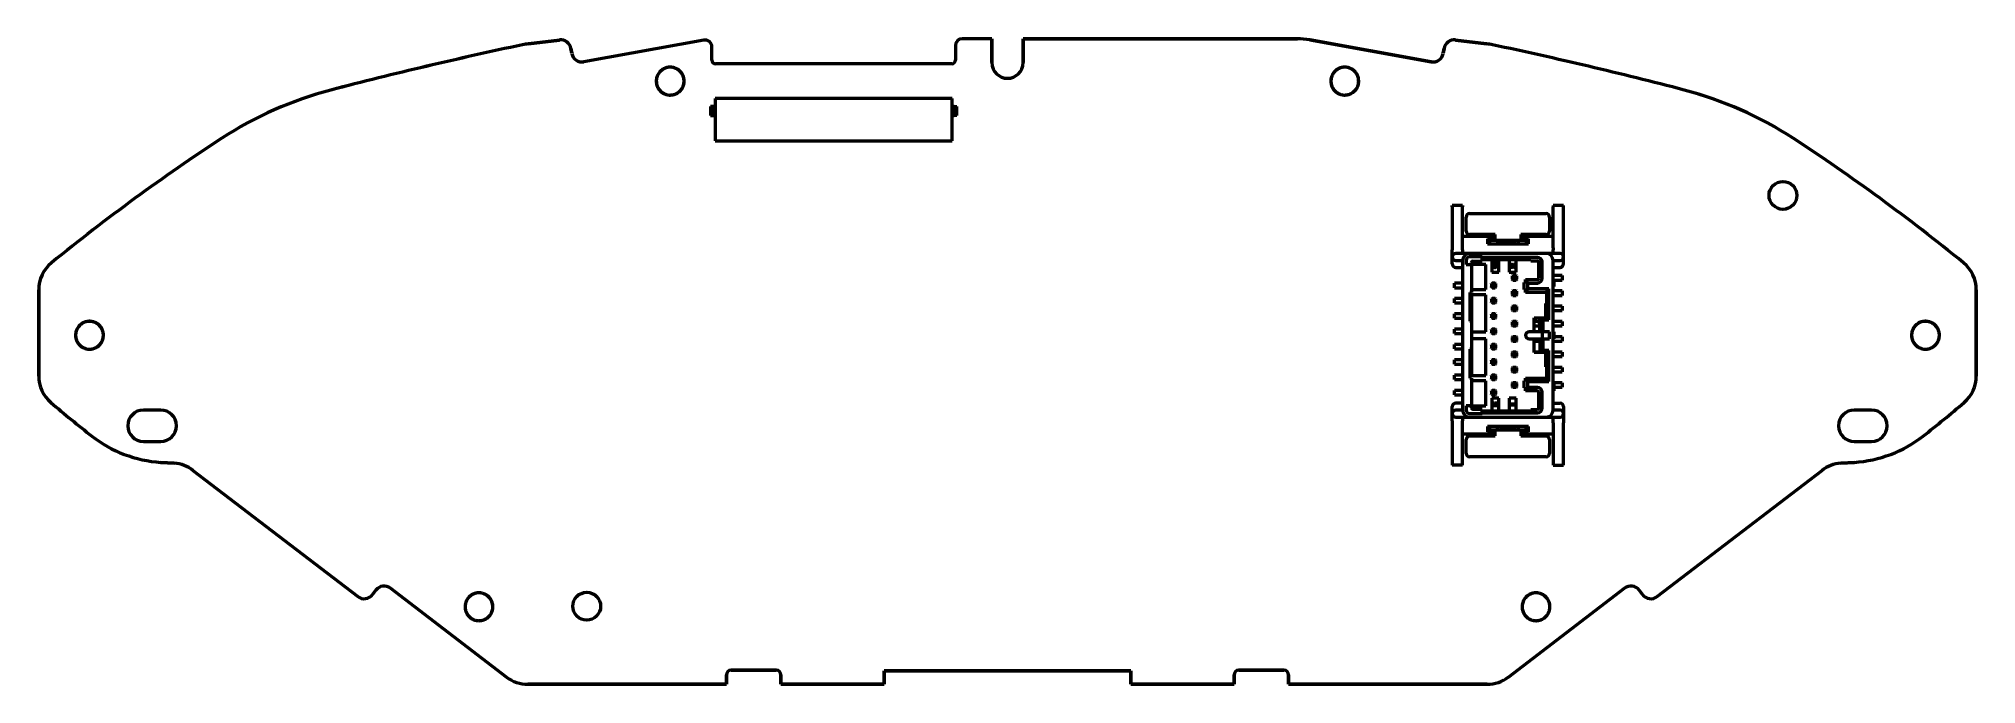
# Model space of a CAD drawing. Header units: millimetres. Extents: x 76 to 354, y 114 to 207.
import ezdxf

# ---------------------------------------------------------------- set-up
doc = ezdxf.new("R2010")
doc.units = ezdxf.units.MM
doc.layers.add('Visible (ISO)', color=7, linetype='Continuous', lineweight=50)

msp = doc.modelspace()

# ---------------------------------------------------------------- linework, layer by layer
at = {"layer": 'Visible (ISO)'}
for p, q in [((146.01, 205.97), (150.46, 206.51)), ((150.46, 206.51), (146.01, 205.97)), ((171.21, 206.49), (153.99, 203.39)), ((212.64, 206.69), (208.39, 206.69)), ((212.64, 206.69), (212.64, 203.26)), ((212.64, 203.26), (212.64, 206.69)), ((217.14, 203.26), (217.14, 206.69)), ((217.14, 206.69), (256.58, 206.69)), ((217.14, 206.69), (217.14, 203.26)), ((256.58, 206.69), (217.14, 206.69)), ((258.35, 206.53), (275.79, 203.39)), ((275.79, 203.39), (258.35, 206.53)), ((279.32, 206.51), (283.78, 205.97)), ((283.78, 205.97), (279.32, 206.51)), ((152.12, 205.29), (152.24, 204.6)), ((152.24, 204.6), (152.12, 205.29)), ((172.39, 203.61), (172.39, 205.51)), ((207.39, 205.69), (207.39, 203.61)), ((277.54, 204.6), (277.66, 205.29)), ((277.66, 205.29), (277.54, 204.6)), ((206.89, 203.11), (172.89, 203.11)), ((117.58, 199.32), (117.57, 199.32)), ((172.84, 198.11), (172.84, 192.01)), ((206.94, 198.11), (172.84, 198.11)), ((206.94, 192.01), (206.94, 198.11)), ((312.22, 199.32), (312.2, 199.32)), ((172.19, 196.96), (172.19, 195.66)), ((172.54, 196.96), (172.19, 196.96)), ((172.19, 195.66), (172.54, 195.66)), ((172.84, 196.96), (172.54, 196.96)), ((172.54, 196.96), (172.54, 195.66)), ((172.54, 195.66), (172.84, 195.66)), ((207.24, 196.96), (206.94, 196.96)), ((206.94, 195.66), (207.24, 195.66)), ((207.24, 196.96), (207.59, 196.96)), ((207.24, 195.66), (207.24, 196.96)), ((207.59, 195.66), (207.24, 195.66)), ((207.59, 195.66), (207.59, 196.96)), ((172.84, 192.01), (206.94, 192.01)), ((280.34, 182.76), (278.84, 182.76)), ((278.84, 182.55), (278.84, 182.76)), ((278.84, 182.55), (278.84, 176.68)), ((280.34, 182.76), (280.34, 182.55)), ((280.34, 176.68), (280.34, 182.55)), ((281.34, 181.58), (292.34, 181.58)), ((294.84, 182.76), (293.34, 182.76)), ((293.34, 182.76), (293.34, 182.55)), ((293.34, 176.68), (293.34, 182.55)), ((294.84, 182.55), (294.84, 182.76)), ((294.84, 176.68), (294.84, 182.55)), ((284.89, 178.31), (280.34, 178.31)), ((280.84, 179.08), (280.84, 181.08)), ((284.99, 178.58), (281.34, 178.58)), ((284.89, 177.97), (284.89, 178.31)), ((284.99, 178.22), (284.99, 178.58)), ((288.69, 178.58), (288.69, 178.22)), ((292.34, 178.58), (288.69, 178.58)), ((293.34, 178.31), (288.79, 178.31)), ((288.79, 178.31), (288.79, 177.97)), ((292.84, 181.08), (292.84, 179.08)), ((278.84, 176.68), (278.84, 176.39)), ((278.84, 174.36), (278.84, 176.39)), ((281.34, 175.86), (279.34, 175.86)), ((280.34, 176.39), (280.34, 176.68)), ((280.34, 176.39), (280.34, 175.86)), ((292.34, 175.86), (281.34, 175.86)), ((283.89, 177.97), (283.89, 177.22)), ((284.89, 177.97), (283.89, 177.97)), ((284.11, 177.75), (283.89, 177.97)), ((283.89, 177.22), (284.19, 177.22)), ((284.11, 177.75), (284.13, 177.77)), ((284.11, 177.75), (284.11, 177.22)), ((284.89, 177.77), (284.13, 177.77)), ((284.13, 177.22), (284.13, 177.77)), ((285.34, 177.72), (284.19, 177.72)), ((284.19, 177.72), (284.19, 177.22)), ((284.19, 177.22), (285.34, 177.22)), ((284.89, 177.77), (284.89, 177.97)), ((284.89, 177.77), (284.89, 177.72)), ((284.99, 177.72), (284.99, 178.22)), ((285.45, 177.72), (285.34, 177.72)), ((285.34, 177.72), (285.34, 177.22)), ((285.34, 177.22), (285.36, 177.22)), ((285.36, 177.22), (288.32, 177.22)), ((285.84, 177.72), (285.45, 177.72)), ((287.84, 177.72), (285.84, 177.72)), ((285.84, 177.72), (285.84, 177.59)), ((287.84, 177.59), (285.84, 177.59)), ((285.84, 177.59), (285.84, 177.35)), ((285.84, 177.35), (285.84, 177.22)), ((285.84, 177.35), (287.84, 177.35)), ((288.24, 177.72), (287.84, 177.72)), ((287.84, 177.72), (287.84, 177.59)), ((287.84, 177.35), (287.84, 177.59)), ((287.84, 177.22), (287.84, 177.35)), ((288.34, 177.72), (288.24, 177.72)), ((288.32, 177.22), (288.34, 177.22)), ((289.49, 177.72), (288.34, 177.72)), ((288.34, 177.72), (288.34, 177.22)), ((288.34, 177.22), (289.49, 177.22)), ((288.69, 178.22), (288.69, 177.72)), ((288.79, 177.97), (288.79, 177.77)), ((289.79, 177.97), (288.79, 177.97)), ((288.79, 177.72), (288.79, 177.77)), ((289.55, 177.77), (288.79, 177.77)), ((289.49, 177.72), (289.49, 177.22)), ((289.49, 177.22), (289.79, 177.22)), ((289.55, 177.77), (289.57, 177.75)), ((289.55, 177.77), (289.55, 177.22)), ((289.79, 177.97), (289.57, 177.75)), ((289.57, 177.22), (289.57, 177.75)), ((289.79, 177.22), (289.79, 177.97)), ((294.34, 175.86), (292.34, 175.86)), ((293.34, 176.68), (293.34, 176.39)), ((293.34, 175.86), (293.34, 176.39)), ((294.84, 176.39), (294.84, 176.68)), ((294.84, 174.36), (294.84, 176.39)), ((279.34, 174.86), (280.34, 174.86)), ((279.34, 173.86), (280.34, 173.86)), ((280.34, 174.86), (280.34, 153.36)), ((280.84, 174.86), (280.84, 174.26)), ((280.84, 174.26), (281.59, 174.26)), ((283.14, 175.36), (281.34, 175.36)), ((281.59, 174.26), (281.59, 174.56)), ((283.67, 174.26), (281.59, 174.26)), ((281.59, 174.26), (281.59, 170.26)), ((281.79, 174.76), (283.14, 174.76)), ((283.14, 174.76), (283.14, 175.36)), ((291.09, 175.26), (283.14, 175.26)), ((290.14, 174.96), (283.14, 174.96)), ((283.67, 170.66), (283.67, 174.26)), ((284.54, 174.96), (284.54, 173.16)), ((284.54, 173.16), (285.54, 173.16)), ((285.32, 174.69), (284.6, 174.69)), ((284.6, 174.69), (284.6, 174.58)), ((284.6, 174.58), (285.5, 174.58)), ((285.29, 173.93), (285.29, 173.83)), ((285.32, 174.82), (285.32, 174.69)), ((285.32, 174.82), (285.37, 174.82)), ((285.5, 174.63), (285.5, 174.58)), ((285.54, 173.16), (285.54, 174.96)), ((287.04, 174.96), (287.04, 173.16)), ((287.04, 173.16), (288.04, 173.16)), ((288.04, 173.16), (288.04, 174.96)), ((290.14, 174.76), (290.14, 174.96)), ((291.09, 174.76), (290.14, 174.76)), ((291.29, 172.31), (291.29, 174.56)), ((291.79, 172.31), (291.79, 174.56)), ((293.34, 153.36), (293.34, 174.86)), ((293.34, 174.86), (294.34, 174.86)), ((293.34, 173.86), (294.34, 173.86)), ((75.59, 158.24), (75.59, 170.64)), ((75.59, 170.64), (75.59, 158.24)), ((280.34, 171.58), (279.19, 171.58)), ((279.19, 170.94), (279.19, 171.58)), ((279.19, 170.94), (280.34, 170.94)), ((281.39, 170.26), (281.39, 166.11)), ((281.59, 170.26), (281.39, 170.26)), ((281.59, 170.66), (283.67, 170.66)), ((284.47, 171.48), (284.5, 171.51)), ((284.47, 171.48), (284.47, 171.04)), ((284.5, 171.01), (284.47, 171.04)), ((284.5, 171.51), (284.51, 171.52)), ((284.51, 171.01), (284.5, 171.01)), ((284.56, 171.57), (284.51, 171.52)), ((284.69, 171.41), (284.51, 171.52)), ((284.51, 171.01), (284.69, 171.11)), ((284.51, 171.01), (284.56, 170.95)), ((284.56, 171.57), (284.57, 171.58)), ((284.57, 170.94), (284.56, 170.95)), ((285.01, 171.58), (284.57, 171.58)), ((284.57, 170.94), (285.01, 170.94)), ((284.89, 171.41), (284.69, 171.41)), ((284.69, 171.41), (284.69, 171.11)), ((284.69, 171.11), (284.89, 171.11)), ((285.07, 171.52), (284.89, 171.41)), ((284.89, 171.41), (284.89, 171.11)), ((284.89, 171.11), (285.07, 171.01)), ((285.01, 171.58), (285.02, 171.57)), ((285.02, 170.95), (285.01, 170.94)), ((285.07, 171.52), (285.02, 171.57)), ((285.02, 170.95), (285.07, 171.01)), ((285.07, 171.52), (285.08, 171.51)), ((285.08, 171.01), (285.07, 171.01)), ((285.08, 171.51), (285.11, 171.48)), ((285.11, 171.04), (285.08, 171.01)), ((285.11, 171.04), (285.11, 171.48)), ((287.47, 172.58), (287.5, 172.61)), ((287.47, 172.58), (287.47, 172.14)), ((287.5, 172.11), (287.47, 172.14)), ((287.47, 170.38), (287.5, 170.41)), ((287.47, 170.38), (287.47, 169.94)), ((287.5, 172.61), (287.51, 172.62)), ((287.51, 172.11), (287.5, 172.11)), ((287.5, 170.41), (287.51, 170.42)), ((287.56, 172.67), (287.51, 172.62)), ((287.69, 172.51), (287.51, 172.62)), ((287.51, 172.11), (287.69, 172.21)), ((287.51, 172.11), (287.56, 172.05)), ((287.56, 170.47), (287.51, 170.42)), ((287.69, 170.31), (287.51, 170.42)), ((287.51, 169.91), (287.69, 170.01)), ((287.56, 172.67), (287.57, 172.68)), ((287.57, 172.04), (287.56, 172.05)), ((287.56, 170.47), (287.57, 170.48)), ((288.01, 172.68), (287.57, 172.68)), ((287.57, 172.04), (288.01, 172.04)), ((288.01, 170.48), (287.57, 170.48)), ((287.89, 172.51), (287.69, 172.51)), ((287.69, 172.51), (287.69, 172.21)), ((287.69, 172.21), (287.89, 172.21)), ((287.89, 170.31), (287.69, 170.31)), ((287.69, 170.01), (287.69, 170.31)), ((287.69, 170.01), (287.89, 170.01)), ((288.07, 172.62), (287.89, 172.51)), ((287.89, 172.51), (287.89, 172.21)), ((287.89, 172.21), (288.07, 172.11)), ((288.07, 170.42), (287.89, 170.31)), ((287.89, 170.01), (287.89, 170.31)), ((287.89, 170.01), (288.07, 169.91)), ((288.01, 172.68), (288.02, 172.67)), ((288.02, 172.05), (288.01, 172.04)), ((288.01, 170.48), (288.02, 170.47)), ((288.07, 172.62), (288.02, 172.67)), ((288.02, 172.05), (288.07, 172.11)), ((288.07, 170.42), (288.02, 170.47)), ((288.07, 172.62), (288.08, 172.61)), ((288.08, 172.11), (288.07, 172.11)), ((288.07, 170.42), (288.08, 170.41)), ((288.08, 172.61), (288.11, 172.58)), ((288.11, 172.14), (288.08, 172.11)), ((288.08, 170.41), (288.11, 170.38)), ((288.11, 172.14), (288.11, 172.58)), ((288.11, 169.94), (288.11, 170.38)), ((289.19, 171.69), (289.39, 171.69)), ((289.19, 170.69), (289.19, 171.69)), ((289.39, 170.69), (289.19, 170.69)), ((289.39, 172.11), (291.09, 172.11)), ((289.39, 171.91), (289.39, 172.11)), ((289.69, 171.61), (289.39, 171.91)), ((289.39, 171.69), (289.39, 171.91)), ((289.69, 170.76), (289.39, 170.46)), ((289.39, 170.46), (289.39, 170.69)), ((289.39, 170.26), (289.39, 170.46)), ((292.24, 170.26), (289.39, 170.26)), ((289.69, 171.61), (291.09, 171.61)), ((289.69, 170.76), (289.69, 171.61)), ((292.74, 170.76), (289.69, 170.76)), ((292.74, 170.76), (292.24, 170.26)), ((292.44, 170.26), (292.24, 170.26)), ((292.44, 168.66), (292.44, 170.26)), ((292.74, 166.31), (292.74, 170.76)), ((294.64, 172.68), (293.34, 172.68)), ((293.34, 172.11), (293.44, 172.11)), ((293.34, 171.11), (293.44, 171.11)), ((294.64, 170.48), (293.34, 170.48)), ((293.44, 172.11), (293.44, 171.11)), ((293.44, 172.04), (294.64, 172.04)), ((294.64, 172.68), (294.64, 172.04)), ((294.64, 170.48), (294.64, 169.84)), ((354.19, 170.64), (354.19, 158.24)), ((354.19, 158.24), (354.19, 170.64)), ((280.34, 169.38), (279.19, 169.38)), ((279.19, 168.74), (279.19, 169.38)), ((279.19, 168.74), (280.34, 168.74)), ((280.34, 167.18), (279.19, 167.18)), ((279.19, 166.54), (279.19, 167.18)), ((281.59, 169.91), (281.59, 166.11)), ((283.67, 169.91), (281.59, 169.91)), ((283.67, 164.61), (283.67, 169.91)), ((284.47, 169.28), (284.5, 169.31)), ((284.47, 169.28), (284.47, 168.84)), ((284.5, 168.81), (284.47, 168.84)), ((284.5, 169.31), (284.51, 169.32)), ((284.51, 168.81), (284.5, 168.81)), ((284.56, 169.37), (284.51, 169.32)), ((284.69, 169.21), (284.51, 169.32)), ((284.51, 168.81), (284.69, 168.91)), ((284.51, 168.81), (284.56, 168.75)), ((284.56, 167.17), (284.51, 167.12)), ((284.56, 169.37), (284.57, 169.38)), ((284.57, 168.74), (284.56, 168.75)), ((284.56, 167.17), (284.57, 167.18)), ((285.01, 169.38), (284.57, 169.38)), ((284.57, 168.74), (285.01, 168.74)), ((285.01, 167.18), (284.57, 167.18)), ((284.89, 169.21), (284.69, 169.21)), ((284.69, 168.91), (284.69, 169.21)), ((284.69, 168.91), (284.89, 168.91)), ((285.07, 169.32), (284.89, 169.21)), ((284.89, 168.91), (284.89, 169.21)), ((284.89, 168.91), (285.07, 168.81)), ((285.01, 169.38), (285.02, 169.37)), ((285.02, 168.75), (285.01, 168.74)), ((285.01, 167.18), (285.02, 167.17)), ((285.07, 169.32), (285.02, 169.37)), ((285.02, 168.75), (285.07, 168.81)), ((285.07, 167.12), (285.02, 167.17)), ((285.07, 169.32), (285.08, 169.31)), ((285.08, 168.81), (285.07, 168.81)), ((285.08, 169.31), (285.11, 169.28)), ((285.11, 168.84), (285.08, 168.81)), ((285.11, 168.84), (285.11, 169.28)), ((287.5, 169.91), (287.47, 169.94)), ((287.47, 168.18), (287.5, 168.21)), ((287.47, 168.18), (287.47, 167.74)), ((287.5, 167.71), (287.47, 167.74)), ((287.51, 169.91), (287.5, 169.91)), ((287.5, 168.21), (287.51, 168.22)), ((287.51, 167.71), (287.5, 167.71)), ((287.51, 169.91), (287.56, 169.85)), ((287.56, 168.27), (287.51, 168.22)), ((287.69, 168.11), (287.51, 168.22)), ((287.51, 167.71), (287.69, 167.81)), ((287.51, 167.71), (287.56, 167.65)), ((287.57, 169.84), (287.56, 169.85)), ((287.56, 168.27), (287.57, 168.28)), ((287.57, 167.64), (287.56, 167.65)), ((287.57, 169.84), (288.01, 169.84)), ((288.01, 168.28), (287.57, 168.28)), ((287.57, 167.64), (288.01, 167.64)), ((287.89, 168.11), (287.69, 168.11)), ((287.69, 167.81), (287.69, 168.11)), ((287.69, 167.81), (287.89, 167.81)), ((288.07, 168.22), (287.89, 168.11)), ((287.89, 167.81), (287.89, 168.11)), ((287.89, 167.81), (288.07, 167.71)), ((288.02, 169.85), (288.01, 169.84)), ((288.01, 168.28), (288.02, 168.27)), ((288.02, 167.65), (288.01, 167.64)), ((288.02, 169.85), (288.07, 169.91)), ((288.07, 168.22), (288.02, 168.27)), ((288.02, 167.65), (288.07, 167.71)), ((288.08, 169.91), (288.07, 169.91)), ((288.07, 168.22), (288.08, 168.21)), ((288.08, 167.71), (288.07, 167.71)), ((288.11, 169.94), (288.08, 169.91)), ((288.08, 168.21), (288.11, 168.18)), ((288.11, 167.74), (288.08, 167.71)), ((288.11, 167.74), (288.11, 168.18)), ((292.24, 168.66), (292.24, 166.31)), ((292.24, 168.66), (292.44, 168.66)), ((293.34, 169.84), (294.64, 169.84)), ((294.64, 168.28), (293.34, 168.28)), ((293.34, 167.64), (294.64, 167.64)), ((294.64, 168.28), (294.64, 167.64)), ((279.19, 166.54), (280.34, 166.54)), ((280.34, 164.98), (279.19, 164.98)), ((279.19, 164.34), (279.19, 164.98)), ((281.39, 166.11), (281.59, 166.11)), ((281.59, 166.11), (281.59, 162.11)), ((281.59, 164.61), (283.67, 164.61)), ((284.47, 167.08), (284.5, 167.11)), ((284.47, 167.08), (284.47, 166.64)), ((284.5, 166.61), (284.47, 166.64)), ((284.47, 164.88), (284.5, 164.91)), ((284.47, 164.88), (284.47, 164.44)), ((284.5, 164.41), (284.47, 164.44)), ((284.5, 167.11), (284.51, 167.12)), ((284.51, 166.61), (284.5, 166.61)), ((284.5, 164.91), (284.51, 164.92)), ((284.51, 164.41), (284.5, 164.41)), ((284.69, 167.01), (284.51, 167.12)), ((284.51, 166.61), (284.69, 166.71)), ((284.51, 166.61), (284.56, 166.55)), ((284.56, 164.97), (284.51, 164.92)), ((284.69, 164.81), (284.51, 164.92)), ((284.51, 164.41), (284.69, 164.51)), ((284.51, 164.41), (284.56, 164.35)), ((284.57, 166.54), (284.56, 166.55)), ((284.56, 164.97), (284.57, 164.98)), ((284.57, 166.54), (285.01, 166.54)), ((285.01, 164.98), (284.57, 164.98)), ((284.89, 167.01), (284.69, 167.01)), ((284.69, 167.01), (284.69, 166.71)), ((284.69, 166.71), (284.89, 166.71)), ((284.89, 164.81), (284.69, 164.81)), ((284.69, 164.51), (284.69, 164.81)), ((284.69, 164.51), (284.89, 164.51)), ((285.07, 167.12), (284.89, 167.01)), ((284.89, 167.01), (284.89, 166.71)), ((284.89, 166.71), (285.07, 166.61)), ((285.07, 164.92), (284.89, 164.81)), ((284.89, 164.51), (284.89, 164.81)), ((284.89, 164.51), (285.07, 164.41)), ((285.02, 166.55), (285.01, 166.54)), ((285.01, 164.98), (285.02, 164.97)), ((285.02, 166.55), (285.07, 166.61)), ((285.07, 164.92), (285.02, 164.97)), ((285.02, 164.35), (285.07, 164.41)), ((285.07, 167.12), (285.08, 167.11)), ((285.08, 166.61), (285.07, 166.61)), ((285.07, 164.92), (285.08, 164.91)), ((285.08, 164.41), (285.07, 164.41)), ((285.08, 167.11), (285.11, 167.08)), ((285.11, 166.64), (285.08, 166.61)), ((285.08, 164.91), (285.11, 164.88)), ((285.11, 164.44), (285.08, 164.41)), ((285.11, 166.64), (285.11, 167.08)), ((285.11, 164.44), (285.11, 164.88)), ((287.47, 165.98), (287.5, 166.01)), ((287.47, 165.98), (287.47, 165.54)), ((287.5, 165.51), (287.47, 165.54)), ((287.5, 166.01), (287.51, 166.02)), ((287.51, 165.51), (287.5, 165.51)), ((287.56, 166.07), (287.51, 166.02)), ((287.69, 165.91), (287.51, 166.02)), ((287.51, 165.51), (287.69, 165.61)), ((287.51, 165.51), (287.56, 165.45)), ((287.56, 166.07), (287.57, 166.08)), ((287.57, 165.44), (287.56, 165.45)), ((288.01, 166.08), (287.57, 166.08)), ((287.57, 165.44), (288.01, 165.44)), ((287.89, 165.91), (287.69, 165.91)), ((287.69, 165.61), (287.69, 165.91)), ((287.69, 165.61), (287.89, 165.61)), ((288.07, 166.02), (287.89, 165.91)), ((287.89, 165.61), (287.89, 165.91)), ((287.89, 165.61), (288.07, 165.51)), ((288.01, 166.08), (288.02, 166.07)), ((288.02, 165.45), (288.01, 165.44)), ((288.07, 166.02), (288.02, 166.07)), ((288.02, 165.45), (288.07, 165.51)), ((288.07, 166.02), (288.08, 166.01)), ((288.08, 165.51), (288.07, 165.51)), ((288.08, 166.01), (288.11, 165.98)), ((288.11, 165.54), (288.08, 165.51)), ((288.11, 165.54), (288.11, 165.98)), ((291.84, 164.61), (289.89, 164.61)), ((290.64, 166.61), (292.24, 166.61)), ((290.64, 164.61), (290.64, 166.61)), ((291.03, 166.08), (290.64, 166.08)), ((290.64, 165.44), (291.03, 165.44)), ((291.03, 166.08), (291.44, 166.08)), ((291.03, 165.44), (291.44, 165.44)), ((291.44, 164.61), (291.44, 166.31)), ((291.44, 166.31), (291.94, 166.31)), ((292.84, 164.61), (291.84, 164.61)), ((291.84, 163.61), (291.84, 164.61)), ((291.94, 164.61), (291.94, 166.31)), ((291.94, 166.31), (292.74, 166.31)), ((292.84, 163.61), (292.84, 164.61)), ((294.64, 166.08), (293.34, 166.08)), ((293.34, 165.44), (294.64, 165.44)), ((293.34, 164.61), (293.44, 164.61)), ((293.44, 164.61), (293.44, 163.61)), ((294.64, 166.08), (294.64, 165.44)), ((279.19, 164.34), (280.34, 164.34)), ((280.34, 162.78), (279.19, 162.78)), ((279.19, 162.14), (279.19, 162.78)), ((279.19, 162.14), (280.34, 162.14)), ((281.39, 162.11), (281.39, 157.96)), ((281.59, 162.11), (281.39, 162.11)), ((283.67, 163.61), (281.59, 163.61)), ((281.59, 162.11), (281.59, 158.31)), ((283.67, 158.31), (283.67, 163.61)), ((284.47, 162.68), (284.5, 162.71)), ((284.47, 162.68), (284.47, 162.24)), ((284.5, 162.21), (284.47, 162.24)), ((284.5, 162.71), (284.51, 162.72)), ((284.51, 162.21), (284.5, 162.21)), ((284.56, 162.77), (284.51, 162.72)), ((284.69, 162.61), (284.51, 162.72)), ((284.51, 162.21), (284.69, 162.31)), ((284.51, 162.21), (284.56, 162.15)), ((284.57, 164.34), (284.56, 164.35)), ((284.56, 162.77), (284.57, 162.78)), ((284.57, 162.14), (284.56, 162.15)), ((284.57, 164.34), (285.01, 164.34)), ((285.01, 162.78), (284.57, 162.78)), ((284.57, 162.14), (285.01, 162.14)), ((284.89, 162.61), (284.69, 162.61)), ((284.69, 162.61), (284.69, 162.31)), ((284.69, 162.31), (284.89, 162.31)), ((285.07, 162.72), (284.89, 162.61)), ((284.89, 162.61), (284.89, 162.31)), ((284.89, 162.31), (285.07, 162.21)), ((285.02, 164.35), (285.01, 164.34)), ((285.01, 162.78), (285.02, 162.77)), ((285.02, 162.15), (285.01, 162.14)), ((285.07, 162.72), (285.02, 162.77)), ((285.02, 162.15), (285.07, 162.21)), ((285.07, 162.72), (285.08, 162.71)), ((285.08, 162.21), (285.07, 162.21)), ((285.08, 162.71), (285.11, 162.68)), ((285.11, 162.24), (285.08, 162.21)), ((285.11, 162.24), (285.11, 162.68)), ((287.47, 163.78), (287.5, 163.81)), ((287.47, 163.78), (287.47, 163.34)), ((287.5, 163.31), (287.47, 163.34)), ((287.47, 161.58), (287.5, 161.61)), ((287.5, 163.81), (287.51, 163.82)), ((287.51, 163.31), (287.5, 163.31)), ((287.5, 161.61), (287.51, 161.62)), ((287.56, 163.87), (287.51, 163.82)), ((287.69, 163.71), (287.51, 163.82)), ((287.51, 163.31), (287.69, 163.41)), ((287.51, 163.31), (287.56, 163.25)), ((287.56, 161.67), (287.51, 161.62)), ((287.69, 161.51), (287.51, 161.62)), ((287.56, 163.87), (287.57, 163.88)), ((287.57, 163.24), (287.56, 163.25)), ((287.56, 161.67), (287.57, 161.68)), ((288.01, 163.88), (287.57, 163.88)), ((287.57, 163.24), (288.01, 163.24)), ((288.01, 161.68), (287.57, 161.68)), ((287.89, 163.71), (287.69, 163.71)), ((287.69, 163.41), (287.69, 163.71)), ((287.69, 163.41), (287.89, 163.41)), ((288.07, 163.82), (287.89, 163.71)), ((287.89, 163.41), (287.89, 163.71)), ((287.89, 163.41), (288.07, 163.31)), ((288.07, 161.62), (287.89, 161.51)), ((288.01, 163.88), (288.02, 163.87)), ((288.02, 163.25), (288.01, 163.24)), ((288.01, 161.68), (288.02, 161.67)), ((288.07, 163.82), (288.02, 163.87)), ((288.02, 163.25), (288.07, 163.31)), ((288.07, 161.62), (288.02, 161.67)), ((288.07, 163.82), (288.08, 163.81)), ((288.08, 163.31), (288.07, 163.31)), ((288.07, 161.62), (288.08, 161.61)), ((288.08, 163.81), (288.11, 163.78)), ((288.11, 163.34), (288.08, 163.31)), ((288.08, 161.61), (288.11, 161.58)), ((288.11, 163.34), (288.11, 163.78)), ((289.89, 163.61), (291.84, 163.61)), ((290.64, 161.61), (290.64, 163.61)), ((290.64, 163.24), (291.03, 163.24)), ((291.03, 161.68), (290.64, 161.68)), ((292.24, 161.61), (290.64, 161.61)), ((291.03, 163.24), (291.44, 163.24)), ((291.46, 161.68), (291.03, 161.68)), ((291.44, 163.61), (291.44, 161.91)), ((291.94, 161.91), (291.44, 161.91)), ((292.24, 161.68), (291.46, 161.68)), ((291.84, 163.61), (292.84, 163.61)), ((291.94, 161.91), (291.94, 163.61)), ((292.74, 161.91), (291.94, 161.91)), ((292.24, 161.91), (292.24, 159.56)), ((292.74, 157.46), (292.74, 161.91)), ((293.34, 163.61), (293.44, 163.61)), ((293.34, 163.24), (294.64, 163.24)), ((294.64, 161.68), (293.34, 161.68)), ((294.64, 163.88), (293.44, 163.88)), ((294.64, 163.88), (294.64, 163.24)), ((294.64, 161.68), (294.64, 161.04)), ((280.34, 160.58), (279.19, 160.58)), ((279.19, 159.94), (279.19, 160.58)), ((279.19, 159.94), (280.34, 159.94)), ((284.47, 160.48), (284.5, 160.51)), ((284.47, 160.48), (284.47, 160.04)), ((284.5, 160.01), (284.47, 160.04)), ((284.5, 160.51), (284.51, 160.52)), ((284.51, 160.01), (284.5, 160.01)), ((284.56, 160.57), (284.51, 160.52)), ((284.69, 160.41), (284.51, 160.52)), ((284.51, 160.01), (284.69, 160.11)), ((284.51, 160.01), (284.56, 159.95)), ((284.56, 160.57), (284.57, 160.58)), ((284.57, 159.94), (284.56, 159.95)), ((285.01, 160.58), (284.57, 160.58)), ((284.57, 159.94), (285.01, 159.94)), ((284.89, 160.41), (284.69, 160.41)), ((284.69, 160.11), (284.69, 160.41)), ((284.69, 160.11), (284.89, 160.11)), ((285.07, 160.52), (284.89, 160.41)), ((284.89, 160.11), (284.89, 160.41)), ((284.89, 160.11), (285.07, 160.01)), ((285.01, 160.58), (285.02, 160.57)), ((285.02, 159.95), (285.01, 159.94)), ((285.07, 160.52), (285.02, 160.57)), ((285.02, 159.95), (285.07, 160.01)), ((285.07, 160.52), (285.08, 160.51)), ((285.08, 160.01), (285.07, 160.01)), ((285.08, 160.51), (285.11, 160.48)), ((285.11, 160.04), (285.08, 160.01)), ((285.11, 160.04), (285.11, 160.48)), ((287.47, 161.58), (287.47, 161.14)), ((287.5, 161.11), (287.47, 161.14)), ((287.47, 159.38), (287.5, 159.41)), ((287.47, 159.38), (287.47, 158.94)), ((287.5, 158.91), (287.47, 158.94)), ((287.51, 161.11), (287.5, 161.11)), ((287.5, 159.41), (287.51, 159.42)), ((287.51, 158.91), (287.5, 158.91)), ((287.51, 161.11), (287.69, 161.21)), ((287.51, 161.11), (287.56, 161.05)), ((287.56, 159.47), (287.51, 159.42)), ((287.69, 159.31), (287.51, 159.42)), ((287.51, 158.91), (287.69, 159.01)), ((287.51, 158.91), (287.56, 158.85)), ((287.57, 161.04), (287.56, 161.05)), ((287.56, 159.47), (287.57, 159.48)), ((287.57, 158.84), (287.56, 158.85)), ((287.57, 161.04), (288.01, 161.04)), ((288.01, 159.48), (287.57, 159.48)), ((287.57, 158.84), (288.01, 158.84)), ((287.89, 161.51), (287.69, 161.51)), ((287.69, 161.21), (287.69, 161.51)), ((287.69, 161.21), (287.89, 161.21)), ((287.89, 159.31), (287.69, 159.31)), ((287.69, 159.01), (287.69, 159.31)), ((287.69, 159.01), (287.89, 159.01)), ((287.89, 161.21), (287.89, 161.51)), ((287.89, 161.21), (288.07, 161.11)), ((288.07, 159.42), (287.89, 159.31)), ((287.89, 159.01), (287.89, 159.31)), ((287.89, 159.01), (288.07, 158.91)), ((288.02, 161.05), (288.01, 161.04)), ((288.01, 159.48), (288.02, 159.47)), ((288.02, 158.85), (288.01, 158.84)), ((288.02, 161.05), (288.07, 161.11)), ((288.07, 159.42), (288.02, 159.47)), ((288.02, 158.85), (288.07, 158.91)), ((288.08, 161.11), (288.07, 161.11)), ((288.07, 159.42), (288.08, 159.41)), ((288.08, 158.91), (288.07, 158.91)), ((288.11, 161.14), (288.08, 161.11)), ((288.08, 159.41), (288.11, 159.38)), ((288.11, 158.94), (288.08, 158.91)), ((288.11, 161.14), (288.11, 161.58)), ((288.11, 158.94), (288.11, 159.38)), ((292.44, 159.56), (292.24, 159.56)), ((292.44, 157.96), (292.44, 159.56)), ((293.34, 161.04), (294.64, 161.04)), ((294.64, 159.48), (293.34, 159.48)), ((293.34, 158.84), (294.64, 158.84)), ((294.64, 159.48), (294.64, 158.84)), ((280.34, 158.38), (279.19, 158.38)), ((279.19, 157.74), (279.19, 158.38)), ((279.19, 157.74), (280.34, 157.74)), ((280.34, 156.18), (279.19, 156.18)), ((279.19, 155.54), (279.19, 156.18)), ((281.39, 157.96), (281.59, 157.96)), ((281.59, 158.31), (283.67, 158.31)), ((281.59, 157.96), (281.59, 153.96)), ((283.67, 157.56), (281.59, 157.56)), ((283.67, 153.96), (283.67, 157.56)), ((284.47, 158.28), (284.5, 158.31)), ((284.47, 158.28), (284.47, 157.84)), ((284.5, 157.81), (284.47, 157.84)), ((284.47, 156.08), (284.5, 156.11)), ((284.47, 156.08), (284.47, 155.64)), ((284.5, 158.31), (284.51, 158.32)), ((284.51, 157.81), (284.5, 157.81)), ((284.5, 156.11), (284.51, 156.12)), ((284.56, 158.37), (284.51, 158.32)), ((284.69, 158.21), (284.51, 158.32)), ((284.51, 157.81), (284.69, 157.91)), ((284.51, 157.81), (284.56, 157.75)), ((284.56, 156.17), (284.51, 156.12)), ((284.69, 156.01), (284.51, 156.12)), ((284.56, 158.37), (284.57, 158.38)), ((284.57, 157.74), (284.56, 157.75)), ((284.56, 156.17), (284.57, 156.18)), ((285.01, 158.38), (284.57, 158.38)), ((284.57, 157.74), (285.01, 157.74)), ((285.01, 156.18), (284.57, 156.18)), ((284.89, 158.21), (284.69, 158.21)), ((284.69, 158.21), (284.69, 157.91)), ((284.69, 157.91), (284.89, 157.91)), ((285.07, 158.32), (284.89, 158.21)), ((284.89, 158.21), (284.89, 157.91)), ((284.89, 157.91), (285.07, 157.81)), ((285.07, 156.12), (284.89, 156.01)), ((285.01, 158.38), (285.02, 158.37)), ((285.02, 157.75), (285.01, 157.74)), ((285.01, 156.18), (285.02, 156.17)), ((285.07, 158.32), (285.02, 158.37)), ((285.02, 157.75), (285.07, 157.81)), ((285.07, 156.12), (285.02, 156.17)), ((285.07, 158.32), (285.08, 158.31)), ((285.08, 157.81), (285.07, 157.81)), ((285.07, 156.12), (285.08, 156.11)), ((285.08, 158.31), (285.11, 158.28)), ((285.11, 157.84), (285.08, 157.81)), ((285.08, 156.11), (285.11, 156.08)), ((285.11, 157.84), (285.11, 158.28)), ((285.11, 155.64), (285.11, 156.08)), ((287.47, 157.18), (287.5, 157.21)), ((287.47, 157.18), (287.47, 156.74)), ((287.5, 156.71), (287.47, 156.74)), ((287.5, 157.21), (287.51, 157.22)), ((287.51, 156.71), (287.5, 156.71)), ((287.56, 157.27), (287.51, 157.22)), ((287.69, 157.11), (287.51, 157.22)), ((287.51, 156.71), (287.69, 156.81)), ((287.51, 156.71), (287.56, 156.65)), ((287.56, 157.27), (287.57, 157.28)), ((287.57, 156.64), (287.56, 156.65)), ((288.01, 157.28), (287.57, 157.28)), ((287.57, 156.64), (288.01, 156.64)), ((287.89, 157.11), (287.69, 157.11)), ((287.69, 156.81), (287.69, 157.11)), ((287.69, 156.81), (287.89, 156.81)), ((288.07, 157.22), (287.89, 157.11)), ((287.89, 156.81), (287.89, 157.11)), ((287.89, 156.81), (288.07, 156.71)), ((288.01, 157.28), (288.02, 157.27)), ((288.02, 156.65), (288.01, 156.64)), ((288.07, 157.22), (288.02, 157.27)), ((288.02, 156.65), (288.07, 156.71)), ((288.07, 157.22), (288.08, 157.21)), ((288.08, 156.71), (288.07, 156.71)), ((288.08, 157.21), (288.11, 157.18)), ((288.11, 156.74), (288.08, 156.71)), ((288.11, 156.74), (288.11, 157.18)), ((289.19, 156.54), (289.19, 157.54)), ((289.19, 157.54), (289.39, 157.54)), ((289.39, 156.54), (289.19, 156.54)), ((289.39, 157.96), (292.24, 157.96)), ((289.39, 157.76), (289.39, 157.96)), ((289.69, 157.46), (289.39, 157.76)), ((289.39, 157.54), (289.39, 157.76)), ((289.69, 156.61), (289.39, 156.31)), ((289.39, 156.31), (289.39, 156.54)), ((289.39, 156.11), (289.39, 156.31)), ((291.09, 156.11), (289.39, 156.11)), ((289.69, 157.46), (292.74, 157.46)), ((289.69, 156.61), (289.69, 157.46)), ((291.09, 156.61), (289.69, 156.61)), ((292.24, 157.96), (292.44, 157.96)), ((292.74, 157.46), (292.24, 157.96)), ((294.64, 157.28), (293.34, 157.28)), ((293.44, 157.11), (293.34, 157.11)), ((293.34, 156.11), (293.44, 156.11)), ((293.44, 157.11), (293.44, 156.11)), ((293.44, 156.64), (294.64, 156.64)), ((294.64, 157.28), (294.64, 156.64)), ((93.14, 153.36), (90.64, 153.36)), ((278.84, 151.83), (278.84, 153.86)), ((279.19, 155.54), (280.34, 155.54)), ((280.34, 154.36), (279.34, 154.36)), ((280.34, 153.36), (279.34, 153.36)), ((280.84, 153.96), (280.84, 153.36)), ((281.59, 153.96), (280.84, 153.96)), ((281.59, 153.96), (283.67, 153.96)), ((281.59, 153.66), (281.59, 153.96)), ((283.14, 153.46), (281.79, 153.46)), ((283.14, 152.86), (283.14, 153.46)), ((283.14, 153.26), (290.14, 153.26)), ((284.5, 155.61), (284.47, 155.64)), ((284.51, 155.61), (284.5, 155.61)), ((284.51, 155.61), (284.69, 155.71)), ((284.51, 155.61), (284.56, 155.55)), ((285.54, 155.06), (284.54, 155.06)), ((284.54, 155.06), (284.54, 153.26)), ((284.57, 155.54), (284.56, 155.55)), ((284.57, 155.54), (285.01, 155.54)), ((284.89, 156.01), (284.69, 156.01)), ((284.69, 156.01), (284.69, 155.71)), ((284.69, 155.71), (284.89, 155.71)), ((284.81, 154.29), (284.81, 154.4)), ((284.89, 156.01), (284.89, 155.71)), ((284.89, 155.71), (285.07, 155.61)), ((285.02, 155.55), (285.01, 155.54)), ((285.02, 155.55), (285.07, 155.61)), ((285.08, 155.61), (285.07, 155.61)), ((285.11, 155.64), (285.08, 155.61)), ((285.54, 153.26), (285.54, 155.06)), ((287.04, 155.06), (287.04, 153.26)), ((288.04, 155.06), (287.04, 155.06)), ((287.82, 154.22), (287.1, 154.22)), ((287.1, 154.22), (287.1, 154.11)), ((287.1, 154.11), (288, 154.11)), ((287.82, 154.36), (287.82, 154.22)), ((287.82, 154.36), (287.87, 154.36)), ((288, 154.17), (288, 154.11)), ((288.04, 153.26), (288.04, 155.06)), ((290.14, 153.46), (291.09, 153.46)), ((290.14, 153.26), (290.14, 153.46)), ((291.29, 153.66), (291.29, 155.91)), ((291.79, 153.66), (291.79, 155.91)), ((293.34, 154.36), (294.34, 154.36)), ((294.34, 153.36), (293.34, 153.36)), ((294.84, 153.86), (294.84, 151.83)), ((339.14, 153.36), (336.64, 153.36)), ((278.84, 151.83), (278.84, 151.55)), ((278.84, 151.55), (278.84, 145.68)), ((279.34, 152.36), (281.34, 152.36)), ((280.34, 152.36), (280.34, 151.83)), ((280.34, 151.55), (280.34, 151.83)), ((280.34, 145.68), (280.34, 151.55)), ((281.34, 152.86), (283.14, 152.86)), ((281.34, 152.36), (292.34, 152.36)), ((283.14, 152.96), (291.09, 152.96)), ((283.89, 151), (283.89, 150.25)), ((284.19, 151), (283.89, 151)), ((283.89, 150.25), (284.11, 150.47)), ((284.11, 151), (284.11, 150.47)), ((284.13, 150.45), (284.11, 150.47)), ((284.13, 150.45), (284.13, 151)), ((284.13, 150.45), (284.89, 150.45)), ((285.34, 151), (284.19, 151)), ((284.19, 151), (284.19, 150.5)), ((284.19, 150.5), (285.34, 150.5)), ((284.89, 150.5), (284.89, 150.45)), ((284.89, 150.25), (284.89, 150.45)), ((284.99, 150), (284.99, 150.5)), ((285.36, 151), (285.34, 151)), ((285.34, 150.5), (285.34, 151)), ((285.34, 150.5), (285.45, 150.5)), ((288.32, 151), (285.36, 151)), ((285.45, 150.5), (285.84, 150.5)), ((285.84, 151), (285.84, 150.87)), ((287.84, 150.87), (285.84, 150.87)), ((285.84, 150.87), (285.84, 150.63)), ((285.84, 150.63), (285.84, 150.5)), ((285.84, 150.63), (287.84, 150.63)), ((285.84, 150.5), (287.84, 150.5)), ((287.84, 151), (287.84, 150.87)), ((287.84, 150.63), (287.84, 150.87)), ((287.84, 150.5), (287.84, 150.63)), ((287.84, 150.5), (288.24, 150.5)), ((288.24, 150.5), (288.34, 150.5)), ((288.34, 151), (288.32, 151)), ((289.49, 151), (288.34, 151)), ((288.34, 151), (288.34, 150.5)), ((288.34, 150.5), (289.49, 150.5)), ((288.69, 150.5), (288.69, 150)), ((288.79, 150.5), (288.79, 150.45)), ((288.79, 150.25), (288.79, 150.45)), ((288.79, 150.45), (289.55, 150.45)), ((289.79, 151), (289.49, 151)), ((289.49, 150.5), (289.49, 151)), ((289.55, 150.45), (289.55, 151)), ((289.55, 150.45), (289.57, 150.47)), ((289.57, 150.47), (289.57, 151)), ((289.79, 150.25), (289.57, 150.47)), ((289.79, 150.25), (289.79, 151)), ((292.34, 152.36), (294.34, 152.36)), ((293.34, 151.83), (293.34, 152.36)), ((293.34, 151.55), (293.34, 151.83)), ((293.34, 151.55), (293.34, 145.68)), ((294.84, 151.83), (294.84, 151.55)), ((294.84, 145.68), (294.84, 151.55)), ((90.64, 148.86), (93.14, 148.86)), ((284.89, 149.91), (280.34, 149.91)), ((280.84, 147.14), (280.84, 149.14)), ((281.34, 149.64), (284.99, 149.64)), ((283.89, 150.25), (284.89, 150.25)), ((284.89, 150.25), (284.89, 149.91)), ((284.99, 149.64), (284.99, 150)), ((288.69, 150), (288.69, 149.64)), ((288.69, 149.64), (292.34, 149.64)), ((288.79, 150.25), (289.79, 150.25)), ((288.79, 149.91), (288.79, 150.25)), ((293.34, 149.91), (288.79, 149.91)), ((292.84, 149.14), (292.84, 147.14)), ((336.64, 148.86), (339.14, 148.86)), ((95.06, 145.72), (93.13, 145.85)), ((93.13, 145.85), (95.06, 145.72)), ((278.84, 145.68), (278.84, 145.46)), ((280.34, 145.46), (278.84, 145.46)), ((280.34, 145.46), (280.34, 145.68)), ((292.34, 146.64), (281.34, 146.64)), ((293.34, 145.68), (293.34, 145.46)), ((293.34, 145.46), (294.84, 145.46)), ((294.84, 145.46), (294.84, 145.68)), ((336.66, 145.85), (334.72, 145.72)), ((334.72, 145.72), (336.66, 145.85)), ((121.48, 126.57), (97.76, 144.7)), ((97.76, 144.7), (121.48, 126.57)), ((332.02, 144.7), (308.3, 126.57)), ((308.3, 126.57), (332.02, 144.7)), ((124.07, 127.5), (123.58, 126.86)), ((123.58, 126.86), (124.07, 127.5)), ((142.87, 115.02), (126.18, 127.78)), ((126.18, 127.78), (142.87, 115.02)), ((303.6, 127.78), (286.91, 115.02)), ((286.91, 115.02), (303.6, 127.78)), ((306.2, 126.86), (305.71, 127.5)), ((305.71, 127.5), (306.2, 126.86)), ((174.49, 115.34), (174.49, 113.99)), ((174.49, 113.99), (174.49, 115.34)), ((181.64, 115.99), (175.14, 115.99)), ((175.14, 115.99), (181.64, 115.99)), ((182.29, 113.99), (182.29, 115.34)), ((182.29, 115.34), (182.29, 113.99)), ((232.64, 115.91), (197.14, 115.91)), ((197.14, 115.91), (197.14, 113.99)), ((197.14, 115.91), (232.64, 115.91)), ((197.14, 113.99), (197.14, 115.91)), ((232.64, 113.99), (232.64, 115.91)), ((232.64, 115.91), (232.64, 113.99)), ((247.49, 115.34), (247.49, 113.99)), ((247.49, 113.99), (247.49, 115.34)), ((254.64, 115.99), (248.14, 115.99)), ((248.14, 115.99), (254.64, 115.99)), ((255.29, 113.99), (255.29, 115.34)), ((255.29, 115.34), (255.29, 113.99)), ((174.49, 113.99), (145.91, 113.99)), ((145.91, 113.99), (174.49, 113.99)), ((197.14, 113.99), (182.29, 113.99)), ((182.29, 113.99), (197.14, 113.99)), ((247.49, 113.99), (232.64, 113.99)), ((232.64, 113.99), (247.49, 113.99)), ((283.87, 113.99), (255.29, 113.99)), ((255.29, 113.99), (283.87, 113.99))]:
    msp.add_line(p, q, dxfattribs=at)
for centre in [(326.39, 184.19), (154.39, 125.19)]:
    msp.add_circle(centre, 2, dxfattribs=at)
for centre, radius, start, end in [((150.64, 205.03), 1.5, 10.2352, 96.9801), ((150.64, 205.03), 1.5, 10.2352, 96.9801), ((171.39, 205.51), 1, 0, 100.2152), ((208.39, 205.69), 1, 90, 180), ((256.58, 196.68), 10.01, 79.7877, 90), ((256.58, 196.68), 10.01, 79.7877, 90), ((279.14, 205.03), 1.5, 83.0199, 169.7648), ((279.14, 205.03), 1.5, 83.0199, 169.7648), ((272.96, -397.68), 616.89, 101.95667, 104.58947), ((272.96, -397.68), 616.89, 101.95667, 104.58833), ((147.23, 196.04), 10, 97.0003, 101.9563), ((147.23, 196.04), 10, 97.0003, 101.9563), ((153.72, 204.86), 1.5, 190.2147, 280.2157), ((153.72, 204.86), 1.5, 190.2147, 280.2157), ((172.89, 203.61), 0.5, 180, 270), ((206.89, 203.61), 0.5, 270, 0), ((276.06, 204.86), 1.5, 259.7843, 349.7853), ((276.06, 204.86), 1.5, 259.7843, 349.7853), ((282.56, 196.04), 10, 78.0437, 82.9997), ((282.56, 196.04), 10, 78.0437, 82.9997), ((156.83, -397.68), 616.89, 75.41168, 78.04333), ((156.83, -397.68), 616.89, 75.41168, 78.04333), ((166.39, 200.61), 2, 163.7359, 180), ((166.39, 200.61), 2, 180, 196.2639), ((166.39, 200.61), 2, 143.1262, 163.7359), ((166.39, 200.61), 2, 118.069, 143.1262), ((166.39, 200.61), 2, 75.7508, 118.069), ((166.39, 200.61), 2, 61.93, 75.7508), ((166.39, 200.61), 2, 36.8738, 61.93), ((166.39, 200.61), 2, 16.2639, 36.8738), ((166.39, 200.61), 2, 0, 16.2639), ((166.39, 200.61), 2, 343.7359, 0), ((214.89, 203.26), 2.25, 180.011, 359.989), ((214.89, 203.26), 2.25, 180.011, 359.989), ((263.39, 200.61), 2, 163.7359, 180), ((263.39, 200.61), 2, 180, 196.2639), ((263.39, 200.61), 2, 143.1262, 163.7359), ((263.39, 200.61), 2, 118.069, 143.1262), ((263.39, 200.61), 2, 75.7508, 118.069), ((263.39, 200.61), 2, 61.93, 75.7508), ((263.39, 200.61), 2, 36.8738, 61.93), ((263.39, 200.61), 2, 16.2639, 36.8738), ((263.39, 200.61), 2, 0, 16.2639), ((263.39, 200.61), 2, 343.7359, 0), ((130.98, 147.78), 53.25, 104.5883, 123.0852), ((130.98, 147.78), 53.25, 104.5883, 123.0852), ((166.39, 200.61), 2, 196.2639, 216.8738), ((166.39, 200.61), 2, 216.8738, 241.93), ((166.39, 200.61), 2, 241.93, 255.7508), ((166.39, 200.61), 2, 255.7508, 270), ((166.39, 200.61), 2, 270, 298.069), ((166.39, 200.61), 2, 298.069, 323.1262), ((166.39, 200.61), 2, 323.1262, 343.7359), ((263.39, 200.61), 2, 196.2639, 216.8738), ((263.39, 200.61), 2, 216.8738, 241.93), ((263.39, 200.61), 2, 241.93, 255.7508), ((263.39, 200.61), 2, 255.7508, 270), ((263.39, 200.61), 2, 270, 298.069), ((263.39, 200.61), 2, 298.069, 323.1262), ((263.39, 200.61), 2, 323.1262, 343.7359), ((298.8, 147.78), 53.25, 56.9148, 75.4249), ((298.8, 147.78), 53.25, 56.9148, 75.4117), ((256.23, -44.45), 282.69, 123.0863, 129.2351), ((256.23, -44.45), 282.69, 123.0863, 129.2351), ((173.55, -44.45), 282.69, 50.7649, 56.9137), ((173.55, -44.45), 282.69, 50.7649, 56.9137), ((281.34, 181.08), 0.5, 90, 180), ((292.34, 181.08), 0.5, 0, 90), ((281.34, 179.08), 0.5, 180, 270), ((292.34, 179.08), 0.5, 270, 0), ((279.34, 175.36), 0.5, 90, 270), ((281.34, 174.86), 1, 90, 180), ((292.34, 174.86), 1, 0, 90), ((294.34, 175.36), 0.5, 0, 90), ((80.59, 170.64), 5, 129.2351, 180), ((80.59, 170.64), 5, 129.2351, 180), ((279.34, 174.36), 0.5, 180, 270), ((281.34, 174.86), 0.5, 90, 180), ((281.79, 174.56), 0.2, 90, 180), ((291.09, 174.56), 0.7, 359.9998, 90), ((291.09, 174.56), 0.2, 359.9997, 90), ((294.34, 175.36), 0.5, 270, 0), ((294.34, 174.36), 0.5, 270, 0), ((349.19, 170.64), 5, 0, 50.7649), ((349.19, 170.64), 5, 0, 50.7649), ((291.09, 172.31), 0.7, 270, 0), ((291.09, 172.31), 0.2, 270, 360), ((82.89, 164.11), 2, 163.7359, 180), ((82.89, 164.11), 2, 143.1262, 163.7359), ((82.89, 164.11), 2, 118.069, 143.1262), ((82.89, 164.11), 2, 75.7508, 118.069), ((82.89, 164.11), 2, 61.93, 75.7508), ((82.89, 164.11), 2, 36.8738, 61.93), ((82.89, 164.11), 2, 16.2639, 36.8738), ((82.89, 164.11), 2, 0, 16.2639), ((289.89, 164.11), 0.5, 90, 270), ((346.89, 164.11), 2, 163.7359, 180), ((346.89, 164.11), 2, 143.1262, 163.7359), ((346.89, 164.11), 2, 118.069, 143.1262), ((346.89, 164.11), 2, 75.7508, 118.069), ((346.89, 164.11), 2, 61.93, 75.7508), ((346.89, 164.11), 2, 36.8738, 61.93), ((346.89, 164.11), 2, 16.2639, 36.8738), ((346.89, 164.11), 2, 0, 16.2639), ((82.89, 164.11), 2, 180, 196.2639), ((82.89, 164.11), 2, 196.2639, 216.8738), ((82.89, 164.11), 2, 216.8738, 241.93), ((82.89, 164.11), 2, 241.93, 255.7508), ((82.89, 164.11), 2, 255.7508, 270), ((82.89, 164.11), 2, 270, 298.069), ((82.89, 164.11), 2, 298.069, 323.1262), ((82.89, 164.11), 2, 323.1262, 343.7359), ((82.89, 164.11), 2, 343.7359, 0), ((346.89, 164.11), 2, 180, 196.2639), ((346.89, 164.11), 2, 196.2639, 216.8738), ((346.89, 164.11), 2, 216.8738, 241.93), ((346.89, 164.11), 2, 241.93, 255.7508), ((346.89, 164.11), 2, 255.7508, 270), ((346.89, 164.11), 2, 270, 298.069), ((346.89, 164.11), 2, 298.069, 323.1262), ((346.89, 164.11), 2, 323.1262, 343.7359), ((346.89, 164.11), 2, 343.7359, 0), ((80.59, 158.24), 5, 180, 229.3549), ((80.59, 158.24), 5, 180, 229.3549), ((291.09, 155.91), 0.7, 0, 90), ((291.09, 155.91), 0.2, 0, 90), ((349.19, 158.24), 5, 310.6451, 0), ((349.19, 158.24), 5, 310.6451, 0), ((183.19, 277.75), 162.51, 229.3549, 232.04), ((183.19, 277.75), 162.51, 229.3549, 232.04), ((90.64, 151.11), 2.25, 90.011, 269.989), ((93.14, 151.11), 2.25, 270, 89.989), ((279.34, 153.86), 0.5, 90, 180), ((279.34, 152.86), 0.5, 90, 270), ((281.34, 153.36), 1, 180, 270), ((281.34, 153.36), 0.5, 180, 270), ((281.79, 153.66), 0.2, 180, 270), ((291.09, 153.66), 0.7, 270, 0), ((291.09, 153.66), 0.2, 270, 0.0002), ((292.34, 153.36), 1, 270, 0), ((294.34, 153.86), 0.5, 360, 90), ((294.34, 152.86), 0.5, 0, 90), ((336.64, 151.11), 2.25, 90, 269.989), ((339.14, 151.11), 2.25, 270.011, 89.989), ((246.59, 277.75), 162.51, 307.96, 310.6451), ((246.59, 277.75), 162.51, 307.96, 310.6451), ((294.34, 152.86), 0.5, 270, 0), ((94.31, 163.83), 18.02, 232.0418, 266.2294), ((94.31, 163.83), 18.02, 232.0418, 266.2294), ((281.34, 149.14), 0.5, 90, 180), ((292.34, 149.14), 0.5, 359.9999, 90), ((335.47, 163.83), 18.02, 273.7706, 307.9582), ((335.47, 163.83), 18.02, 273.7706, 307.9582), ((94.73, 140.73), 5, 52.6009, 86.231), ((94.73, 140.73), 5, 52.6009, 86.231), ((281.34, 147.14), 0.5, 179.9998, 270), ((292.34, 147.14), 0.5, 270, 0), ((335.05, 140.73), 5, 93.769, 127.3991), ((335.05, 140.73), 5, 93.769, 127.3991), ((122.39, 127.77), 1.5, 232.6002, 322.6012), ((122.39, 127.77), 1.5, 232.6002, 322.6012), ((125.27, 126.59), 1.5, 52.6002, 142.6012), ((125.27, 126.59), 1.5, 52.6002, 142.6012), ((138.89, 125.11), 2, 163.7359, 180), ((138.89, 125.11), 2, 143.1262, 163.7359), ((138.89, 125.11), 2, 118.069, 143.1262), ((138.89, 125.11), 2, 75.7508, 118.069), ((138.89, 125.11), 2, 61.93, 75.7508), ((138.89, 125.11), 2, 36.8738, 61.93), ((138.89, 125.11), 2, 16.2639, 36.8738), ((138.89, 125.11), 2, 0, 16.2639), ((290.89, 125.11), 2, 163.7359, 180), ((290.89, 125.11), 2, 143.1262, 163.7359), ((290.89, 125.11), 2, 118.069, 143.1262), ((290.89, 125.11), 2, 75.7508, 118.069), ((290.89, 125.11), 2, 61.93, 75.7508), ((290.89, 125.11), 2, 36.8738, 61.93), ((290.89, 125.11), 2, 16.2639, 36.8738), ((290.89, 125.11), 2, 0, 16.2639), ((304.52, 126.59), 1.5, 37.3988, 127.3998), ((304.52, 126.59), 1.5, 37.3988, 127.3998), ((307.39, 127.77), 1.5, 217.3988, 307.3998), ((307.39, 127.77), 1.5, 217.3988, 307.3998), ((138.89, 125.11), 2, 180, 196.2639), ((138.89, 125.11), 2, 196.2639, 216.8738), ((138.89, 125.11), 2, 216.8738, 241.93), ((138.89, 125.11), 2, 241.93, 255.7508), ((138.89, 125.11), 2, 255.7508, 270), ((138.89, 125.11), 2, 270, 298.069), ((138.89, 125.11), 2, 298.069, 323.1262), ((138.89, 125.11), 2, 323.1262, 343.7359), ((138.89, 125.11), 2, 343.7359, 0), ((290.89, 125.11), 2, 180, 196.2639), ((290.89, 125.11), 2, 196.2639, 216.8738), ((290.89, 125.11), 2, 216.8738, 241.93), ((290.89, 125.11), 2, 241.93, 255.7508), ((290.89, 125.11), 2, 255.7508, 270), ((290.89, 125.11), 2, 270, 298.069), ((290.89, 125.11), 2, 298.069, 323.1262), ((290.89, 125.11), 2, 323.1262, 343.7359), ((290.89, 125.11), 2, 343.7359, 0), ((145.91, 118.99), 5, 232.601, 270), ((145.91, 118.99), 5, 232.601, 270), ((175.14, 115.34), 0.65, 90, 179.9763), ((175.14, 115.34), 0.65, 90, 179.9763), ((181.64, 115.34), 0.65, 0.0237, 89.9763), ((181.64, 115.34), 0.65, 0.0237, 89.9763), ((248.14, 115.34), 0.65, 90, 179.9763), ((248.14, 115.34), 0.65, 90, 179.9763), ((254.64, 115.34), 0.65, 0.0237, 89.9763), ((254.64, 115.34), 0.65, 0.0237, 89.9763), ((283.87, 118.99), 5, 270.0003, 307.399), ((283.87, 118.99), 5, 270.0003, 307.399)]:
    msp.add_arc(centre, radius, start, end, dxfattribs=at)
for centre, major_axis, ratio, start_param, end_param in [((191.71, 196.67), (-27.3, 4.26), 0.267642, 6.248319, 6.324852), ((179.74, 193.79), (-15.13, 7.74), 0.340546, 6.224401, 6.348149), ((141.07, 204.56), (-27.3, 4.26), 0.267639, 3.106727, 3.183259), ((288.71, 196.67), (-27.3, 4.26), 0.267642, 6.248319, 6.324852), ((276.74, 193.79), (-15.13, 7.74), 0.340551, 6.2244, 6.34815), ((238.07, 204.56), (-27.3, 4.26), 0.267642, 3.106727, 3.183259), ((153.05, 207.44), (-15.13, 7.74), 0.340552, 3.082807, 3.206558), ((250.05, 207.44), (-15.13, 7.74), 0.340554, 3.082807, 3.206558), ((284.77, 174.05), (-0.0631, -0.0585), 0.91227, 4.736725, 5.594528), ((255.14, 202.52), (30, -28.62), 0.070503, 6.209353, 6.281253), ((285.02, 174.03), (-0.0558, -0.0634), 0.895956, 1.486354, 2.357869), ((285.33, 174.02), (0.0577, -0.0622), 0.901014, 0.759909, 1.627545), ((285.36, 174.01), (0.007, -0.0621), 0.892088, 0.606067, 1.450649), ((287.29, 174.09), (-0.0637, -0.0935), 0.915775, 4.492645, 5.365915), ((287.29, 174.07), (0.0637, -0.0935), 0.915763, 4.058926, 4.93221), ((287.41, 174.09), (0.066, -0.0957), 0.933212, 0.927777, 1.775222), ((287.41, 174.07), (-0.066, -0.0957), 0.933214, 1.366428, 2.213868), ((287.39, 174.14), (0.158, -0.091), 0.889728, 0.782003, 1.278158), ((287.4, 174.02), (0.151, 0.099), 0.883142, 4.944235, 5.445108), ((287.89, 173.8), (0.257, -0.457), 0.48637, 3.27904, 3.530595), ((287.89, 174.36), (-0.257, -0.457), 0.48637, 5.894147, 6.145713), ((287.7, 174.08), (-0.023, -0.1), 0.932017, 4.106995, 4.963349), ((287.7, 174.08), (0.023, -0.1), 0.932002, 4.461379, 5.317747), ((287.82, 174.08), (0.023, -0.1), 0.932022, 1.319864, 2.176215), ((287.82, 174.08), (-0.023, -0.1), 0.93202, 0.965447, 1.821799), ((108.21, 160.17), (-27.3, 4.26), 0.267647, 6.248319, 6.324853), ((96.24, 157.29), (-15.13, 7.74), 0.34055, 6.2244, 6.34815), ((372.21, 160.17), (-27.3, 4.26), 0.267649, 6.248318, 6.324853), ((360.24, 157.29), (-15.13, 7.74), 0.34055, 6.2244, 6.34815), ((69.55, 170.94), (-15.13, 7.74), 0.340539, 3.082809, 3.206555), ((57.57, 168.06), (-27.3, 4.26), 0.267643, 3.106727, 3.183259), ((333.55, 170.94), (-15.13, 7.74), 0.340543, 3.082809, 3.206556), ((321.57, 168.06), (-27.3, 4.26), 0.267644, 3.106726, 3.183259), ((284.8, 154.18), (-0.122, -0.03), 0.883449, 4.42426, 5.330322), ((285.07, 154.2), (-0.0631, -0.0586), 0.912245, 4.736438, 5.594287), ((285.34, 154.19), (0.0028, -0.0915), 0.895645, 0.688726, 1.547286), ((285.35, 154.17), (-0.06, -0.154), 0.882405, 1.08935, 2.000687), ((164.21, 121.17), (-27.3, 4.26), 0.267642, 6.248319, 6.324852), ((152.24, 118.29), (-15.13, 7.74), 0.340552, 6.2244, 6.34815), ((316.21, 121.17), (-27.3, 4.26), 0.267641, 6.248319, 6.324852), ((304.24, 118.29), (-15.13, 7.74), 0.340547, 6.224401, 6.348149), ((125.55, 131.94), (-15.13, 7.74), 0.340549, 3.082808, 3.206557), ((113.57, 129.06), (-27.3, 4.26), 0.267643, 3.106727, 3.183259), ((277.55, 131.94), (-15.13, 7.74), 0.340547, 3.082808, 3.206557), ((265.57, 129.06), (-27.3, 4.26), 0.267642, 3.106727, 3.183259)]:
    msp.add_ellipse(centre, major_axis=major_axis, ratio=ratio, start_param=start_param, end_param=end_param, dxfattribs=at)
for points, knots in [([(164.39, 200.61), (164.39, 200.5), (164.4, 200.39), (164.42, 200.27), (164.43, 200.24), (164.43, 200.2), (164.44, 200.16), (164.45, 200.14), (164.45, 200.13), (164.46, 200.11), (164.46, 200.1), (164.46, 200.09), (164.46, 200.08), (164.46, 200.08), (164.47, 200.07), (164.47, 200.07), (164.47, 200.06), (164.47, 200.06), (164.47, 200.06), (164.47, 200.06), (164.47, 200.06), (164.47, 200.05)], [0, 0, 0, 0, 0.5814266, 0.5814266, 0.5814266, 0.7753468, 0.7753468, 0.7753468, 0.8724897, 0.8724897, 0.8724897, 0.9210616, 0.9210616, 0.9210616, 0.9453512, 0.9453512, 0.9453512, 0.9575064, 0.9575064, 0.9575064, 0.9696615, 0.9696615, 0.9696615, 0.9696615]), ([(165.45, 202.38), (165.29, 202.29), (165.15, 202.19), (165.02, 202.07), (164.98, 202.03), (164.94, 201.99), (164.9, 201.95), (164.88, 201.93), (164.86, 201.9), (164.85, 201.88), (164.84, 201.87), (164.83, 201.86), (164.82, 201.85), (164.81, 201.84), (164.81, 201.84), (164.8, 201.83), (164.8, 201.83), (164.8, 201.82), (164.8, 201.82), (164.79, 201.82), (164.79, 201.82), (164.79, 201.81)], [0, 0, 0, 0, 0.705357, 0.705357, 0.705357, 0.940088, 0.940088, 0.940088, 1.058245, 1.058245, 1.058245, 1.117326, 1.117326, 1.117326, 1.146869, 1.146869, 1.146869, 1.161646, 1.161646, 1.161646, 1.176424, 1.176424, 1.176424, 1.176424]), ([(166.88, 202.55), (166.69, 202.6), (166.49, 202.62), (166.29, 202.61), (166.24, 202.61), (166.19, 202.6), (166.14, 202.6), (166.09, 202.59), (166.04, 202.58), (166, 202.57), (165.85, 202.54), (165.71, 202.5), (165.58, 202.44), (165.56, 202.43), (165.54, 202.42), (165.51, 202.41), (165.49, 202.4), (165.47, 202.39), (165.45, 202.38)], [0, 0, 0, 0, 0.760788, 0.760788, 0.760788, 0.950919, 0.950919, 0.950919, 1.141049, 1.141049, 1.141049, 1.709175, 1.709175, 1.709175, 1.802557, 1.802557, 1.802557, 1.895939, 1.895939, 1.895939, 1.895939]), ([(167.33, 202.38), (167.25, 202.42), (167.16, 202.46), (167.07, 202.49), (167.01, 202.52), (166.95, 202.54), (166.88, 202.55)], [0, 0, 0, 0, 0.3724314, 0.3724314, 0.3724314, 0.6218922, 0.6218922, 0.6218922, 0.6218922]), ([(167.99, 201.81), (167.89, 201.95), (167.76, 202.08), (167.63, 202.19), (167.58, 202.22), (167.53, 202.26), (167.48, 202.29), (167.46, 202.3), (167.43, 202.32), (167.41, 202.33), (167.38, 202.35), (167.36, 202.36), (167.33, 202.38)], [0, 0, 0, 0, 0.703897, 0.703897, 0.703897, 0.938561, 0.938561, 0.938561, 1.056817, 1.056817, 1.056817, 1.175073, 1.175073, 1.175073, 1.175073]), ([(168.31, 201.17), (168.27, 201.31), (168.22, 201.44), (168.15, 201.57), (168.12, 201.61), (168.1, 201.65), (168.07, 201.69), (168.06, 201.71), (168.05, 201.73), (168.03, 201.75), (168.03, 201.76), (168.02, 201.77), (168.01, 201.78), (168.01, 201.79), (168, 201.79), (168, 201.8), (168, 201.8), (167.99, 201.81), (167.99, 201.81)], [0, 0, 0, 0, 0.638389, 0.638389, 0.638389, 0.851382, 0.851382, 0.851382, 0.958311, 0.958311, 0.958311, 1.011777, 1.011777, 1.011777, 1.038513, 1.038513, 1.038513, 1.065249, 1.065249, 1.065249, 1.065249]), ([(168.39, 200.61), (168.39, 200.73), (168.38, 200.84), (168.36, 200.95), (168.36, 200.99), (168.35, 201.03), (168.34, 201.06), (168.34, 201.08), (168.33, 201.1), (168.33, 201.12), (168.32, 201.13), (168.32, 201.14), (168.32, 201.15), (168.32, 201.15), (168.32, 201.15), (168.31, 201.16), (168.31, 201.16), (168.31, 201.16), (168.31, 201.17), (168.31, 201.17), (168.31, 201.17), (168.31, 201.17)], [0, 0, 0, 0, 0.5814266, 0.5814266, 0.5814266, 0.7753468, 0.7753468, 0.7753468, 0.8724897, 0.8724897, 0.8724897, 0.9210616, 0.9210616, 0.9210616, 0.9453512, 0.9453512, 0.9453512, 0.9575064, 0.9575064, 0.9575064, 0.9696615, 0.9696615, 0.9696615, 0.9696615]), ([(261.39, 200.61), (261.39, 200.5), (261.4, 200.39), (261.42, 200.27), (261.43, 200.24), (261.43, 200.2), (261.44, 200.16), (261.45, 200.14), (261.45, 200.13), (261.46, 200.11), (261.46, 200.1), (261.46, 200.09), (261.46, 200.08), (261.46, 200.08), (261.47, 200.07), (261.47, 200.07), (261.47, 200.06), (261.47, 200.06), (261.47, 200.06), (261.47, 200.06), (261.47, 200.06), (261.47, 200.05)], [0, 0, 0, 0, 0.5814266, 0.5814266, 0.5814266, 0.7753468, 0.7753468, 0.7753468, 0.8724897, 0.8724897, 0.8724897, 0.9210616, 0.9210616, 0.9210616, 0.9453512, 0.9453512, 0.9453512, 0.9575064, 0.9575064, 0.9575064, 0.9696615, 0.9696615, 0.9696615, 0.9696615]), ([(262.45, 202.38), (262.29, 202.29), (262.15, 202.19), (262.02, 202.07), (261.98, 202.03), (261.94, 201.99), (261.9, 201.95), (261.88, 201.93), (261.86, 201.9), (261.85, 201.88), (261.84, 201.87), (261.83, 201.86), (261.82, 201.85), (261.81, 201.84), (261.81, 201.84), (261.8, 201.83), (261.8, 201.83), (261.8, 201.82), (261.8, 201.82), (261.79, 201.82), (261.79, 201.82), (261.79, 201.81)], [0, 0, 0, 0, 0.705357, 0.705357, 0.705357, 0.940088, 0.940088, 0.940088, 1.058245, 1.058245, 1.058245, 1.117326, 1.117326, 1.117326, 1.146869, 1.146869, 1.146869, 1.161646, 1.161646, 1.161646, 1.176424, 1.176424, 1.176424, 1.176424]), ([(263.88, 202.55), (263.69, 202.6), (263.49, 202.62), (263.29, 202.61), (263.24, 202.61), (263.19, 202.6), (263.14, 202.6), (263.09, 202.59), (263.04, 202.58), (263, 202.57), (262.85, 202.54), (262.71, 202.5), (262.58, 202.44), (262.56, 202.43), (262.54, 202.42), (262.51, 202.41), (262.49, 202.4), (262.47, 202.39), (262.45, 202.38)], [0, 0, 0, 0, 0.760788, 0.760788, 0.760788, 0.950919, 0.950919, 0.950919, 1.141049, 1.141049, 1.141049, 1.709175, 1.709175, 1.709175, 1.802557, 1.802557, 1.802557, 1.895939, 1.895939, 1.895939, 1.895939]), ([(264.33, 202.38), (264.25, 202.42), (264.16, 202.46), (264.07, 202.49), (264.01, 202.52), (263.95, 202.54), (263.88, 202.55)], [0, 0, 0, 0, 0.3724314, 0.3724314, 0.3724314, 0.6218922, 0.6218922, 0.6218922, 0.6218922]), ([(264.99, 201.81), (264.89, 201.95), (264.76, 202.08), (264.63, 202.19), (264.58, 202.22), (264.53, 202.26), (264.48, 202.29), (264.46, 202.3), (264.43, 202.32), (264.41, 202.33), (264.38, 202.35), (264.36, 202.36), (264.33, 202.38)], [0, 0, 0, 0, 0.703897, 0.703897, 0.703897, 0.938561, 0.938561, 0.938561, 1.056817, 1.056817, 1.056817, 1.175073, 1.175073, 1.175073, 1.175073]), ([(265.31, 201.17), (265.27, 201.31), (265.22, 201.44), (265.15, 201.57), (265.12, 201.61), (265.1, 201.65), (265.07, 201.69), (265.06, 201.71), (265.05, 201.73), (265.03, 201.75), (265.03, 201.76), (265.02, 201.77), (265.01, 201.78), (265.01, 201.79), (265, 201.79), (265, 201.8), (265, 201.8), (264.99, 201.81), (264.99, 201.81)], [0, 0, 0, 0, 0.638389, 0.638389, 0.638389, 0.851382, 0.851382, 0.851382, 0.958311, 0.958311, 0.958311, 1.011777, 1.011777, 1.011777, 1.038513, 1.038513, 1.038513, 1.065249, 1.065249, 1.065249, 1.065249]), ([(265.39, 200.61), (265.39, 200.73), (265.38, 200.84), (265.36, 200.95), (265.36, 200.99), (265.35, 201.03), (265.34, 201.06), (265.34, 201.08), (265.33, 201.1), (265.33, 201.12), (265.32, 201.13), (265.32, 201.14), (265.32, 201.15), (265.32, 201.15), (265.32, 201.15), (265.31, 201.16), (265.31, 201.16), (265.31, 201.16), (265.31, 201.17), (265.31, 201.17), (265.31, 201.17), (265.31, 201.17)], [0, 0, 0, 0, 0.5814266, 0.5814266, 0.5814266, 0.7753468, 0.7753468, 0.7753468, 0.8724897, 0.8724897, 0.8724897, 0.9210616, 0.9210616, 0.9210616, 0.9453512, 0.9453512, 0.9453512, 0.9575063, 0.9575063, 0.9575063, 0.9696615, 0.9696615, 0.9696615, 0.9696615]), ([(164.47, 200.05), (164.51, 199.91), (164.57, 199.78), (164.63, 199.65), (164.66, 199.61), (164.68, 199.57), (164.71, 199.53), (164.72, 199.51), (164.73, 199.49), (164.75, 199.47), (164.76, 199.46), (164.76, 199.45), (164.77, 199.44), (164.77, 199.44), (164.78, 199.43), (164.78, 199.43), (164.78, 199.42), (164.79, 199.42), (164.79, 199.41)], [0, 0, 0, 0, 0.638389, 0.638389, 0.638389, 0.851382, 0.851382, 0.851382, 0.958311, 0.958311, 0.958311, 1.011777, 1.011777, 1.011777, 1.038513, 1.038513, 1.038513, 1.065249, 1.065249, 1.065249, 1.065249]), ([(164.79, 199.41), (164.9, 199.27), (165.02, 199.15), (165.16, 199.04), (165.2, 199), (165.25, 198.97), (165.3, 198.94), (165.32, 198.92), (165.35, 198.91), (165.37, 198.89), (165.4, 198.88), (165.42, 198.86), (165.45, 198.85)], [0, 0, 0, 0, 0.703897, 0.703897, 0.703897, 0.938561, 0.938561, 0.938561, 1.056817, 1.056817, 1.056817, 1.175073, 1.175073, 1.175073, 1.175073]), ([(165.45, 198.85), (165.53, 198.8), (165.62, 198.76), (165.71, 198.73), (165.77, 198.71), (165.84, 198.69), (165.9, 198.67)], [0, 0, 0, 0, 0.3724314, 0.3724314, 0.3724314, 0.6218922, 0.6218922, 0.6218922, 0.6218922]), ([(166.39, 198.61), (166.42, 198.61), (166.46, 198.61), (166.49, 198.62), (166.54, 198.62), (166.59, 198.62), (166.64, 198.63), (166.69, 198.63), (166.74, 198.64), (166.79, 198.65), (166.93, 198.68), (167.07, 198.72), (167.2, 198.78), (167.22, 198.79), (167.25, 198.8), (167.27, 198.81), (167.29, 198.83), (167.31, 198.84), (167.33, 198.85)], [0.634055, 0.634055, 0.634055, 0.634055, 0.760788, 0.760788, 0.760788, 0.950919, 0.950919, 0.950919, 1.141049, 1.141049, 1.141049, 1.709175, 1.709175, 1.709175, 1.802557, 1.802557, 1.802557, 1.895939, 1.895939, 1.895939, 1.895939]), ([(167.33, 198.85), (167.49, 198.93), (167.63, 199.03), (167.76, 199.15), (167.8, 199.19), (167.84, 199.23), (167.88, 199.28), (167.9, 199.3), (167.92, 199.32), (167.94, 199.34), (167.95, 199.35), (167.95, 199.37), (167.96, 199.38), (167.97, 199.38), (167.97, 199.39), (167.98, 199.4), (167.98, 199.4), (167.98, 199.4), (167.98, 199.4), (167.99, 199.41), (167.99, 199.41), (167.99, 199.41)], [0, 0, 0, 0, 0.705357, 0.705357, 0.705357, 0.940088, 0.940088, 0.940088, 1.058245, 1.058245, 1.058245, 1.117326, 1.117326, 1.117326, 1.146869, 1.146869, 1.146869, 1.161646, 1.161646, 1.161646, 1.176424, 1.176424, 1.176424, 1.176424]), ([(261.47, 200.05), (261.51, 199.91), (261.57, 199.78), (261.63, 199.65), (261.66, 199.61), (261.68, 199.57), (261.71, 199.53), (261.72, 199.51), (261.73, 199.49), (261.75, 199.47), (261.76, 199.46), (261.76, 199.45), (261.77, 199.44), (261.77, 199.44), (261.78, 199.43), (261.78, 199.43), (261.78, 199.42), (261.79, 199.42), (261.79, 199.41)], [0, 0, 0, 0, 0.638389, 0.638389, 0.638389, 0.851382, 0.851382, 0.851382, 0.958311, 0.958311, 0.958311, 1.011777, 1.011777, 1.011777, 1.038513, 1.038513, 1.038513, 1.065249, 1.065249, 1.065249, 1.065249]), ([(261.79, 199.41), (261.9, 199.27), (262.02, 199.15), (262.16, 199.04), (262.2, 199), (262.25, 198.97), (262.3, 198.94), (262.32, 198.92), (262.35, 198.91), (262.37, 198.89), (262.4, 198.88), (262.42, 198.86), (262.45, 198.85)], [0, 0, 0, 0, 0.703897, 0.703897, 0.703897, 0.938561, 0.938561, 0.938561, 1.056817, 1.056817, 1.056817, 1.175073, 1.175073, 1.175073, 1.175073]), ([(262.45, 198.85), (262.53, 198.8), (262.62, 198.76), (262.71, 198.73), (262.77, 198.71), (262.84, 198.69), (262.9, 198.67)], [0, 0, 0, 0, 0.3724314, 0.3724314, 0.3724314, 0.6218922, 0.6218922, 0.6218922, 0.6218922]), ([(263.39, 198.61), (263.42, 198.61), (263.46, 198.61), (263.49, 198.62), (263.54, 198.62), (263.59, 198.62), (263.64, 198.63), (263.69, 198.63), (263.74, 198.64), (263.79, 198.65), (263.93, 198.68), (264.07, 198.72), (264.2, 198.78), (264.22, 198.79), (264.25, 198.8), (264.27, 198.81), (264.29, 198.83), (264.31, 198.84), (264.33, 198.85)], [0.634055, 0.634055, 0.634055, 0.634055, 0.760788, 0.760788, 0.760788, 0.950919, 0.950919, 0.950919, 1.141049, 1.141049, 1.141049, 1.709175, 1.709175, 1.709175, 1.802557, 1.802557, 1.802557, 1.895939, 1.895939, 1.895939, 1.895939]), ([(264.33, 198.85), (264.49, 198.93), (264.63, 199.03), (264.76, 199.15), (264.8, 199.19), (264.84, 199.23), (264.88, 199.28), (264.9, 199.3), (264.92, 199.32), (264.94, 199.34), (264.95, 199.35), (264.95, 199.37), (264.96, 199.38), (264.97, 199.38), (264.97, 199.39), (264.98, 199.4), (264.98, 199.4), (264.98, 199.4), (264.98, 199.4), (264.99, 199.41), (264.99, 199.41), (264.99, 199.41)], [0, 0, 0, 0, 0.705357, 0.705357, 0.705357, 0.940088, 0.940088, 0.940088, 1.058245, 1.058245, 1.058245, 1.117326, 1.117326, 1.117326, 1.146869, 1.146869, 1.146869, 1.161646, 1.161646, 1.161646, 1.176424, 1.176424, 1.176424, 1.176424]), ([(284.66, 173.9), (284.65, 173.91), (284.64, 173.92), (284.62, 173.94), (284.62, 173.95), (284.6, 173.99), (284.6, 174.01), (284.6, 174.04)], [-0.01577587, -0.01577587, -0.01577587, -0.01577587, -0.01192596, -0.01192596, -0.00809891, -0.00809891, 0, 0, 0, 0]), ([(284.67, 174.18), (284.72, 174.23), (284.79, 174.26), (284.86, 174.27), (284.92, 174.28), (284.98, 174.28), (285.04, 174.28)], [0, 0, 0, 0, 0.2124247, 0.2124247, 0.2124247, 0.3959536, 0.3959536, 0.3959536, 0.3959536]), ([(284.68, 174.04), (284.68, 174.03), (284.68, 174.02), (284.69, 174.01), (284.69, 174.01), (284.7, 173.99), (284.71, 173.98), (284.72, 173.97)], [-0.00785493, -0.00785493, -0.00785493, -0.00785493, -0.005970891, -0.005970891, -0.004106555, -0.004106555, 0, 0, 0, 0]), ([(285.04, 174.28), (285.12, 174.28), (285.2, 174.27), (285.31, 174.24), (285.34, 174.22), (285.4, 174.19), (285.42, 174.17), (285.45, 174.15)], [-0.04381664, -0.04381664, -0.04381664, -0.04381664, -0.01993267, -0.01993267, -0.01002235, -0.01002235, 0, 0, 0, 0]), ([(285.1, 174.04), (285.1, 174.04), (285.1, 174.05), (285.1, 174.06), (285.09, 174.07), (285.09, 174.09), (285.08, 174.1), (285.07, 174.11)], [-0.008305508, -0.008305508, -0.008305508, -0.008305508, -0.006262339, -0.006262339, -0.004236094, -0.004236094, 0, 0, 0, 0]), ([(285.18, 174.02), (285.18, 174.01), (285.18, 174), (285.18, 173.97), (285.17, 173.96), (285.16, 173.93), (285.14, 173.91), (285.13, 173.89)], [-0.01403069, -0.01403069, -0.01403069, -0.01403069, -0.0106174, -0.0106174, -0.00722287, -0.00722287, 0, 0, 0, 0]), ([(285.46, 173.9), (285.45, 173.89), (285.44, 173.88), (285.41, 173.86), (285.4, 173.85), (285.36, 173.84), (285.33, 173.83), (285.29, 173.83)], [-0.01846511, -0.01846511, -0.01846511, -0.01846511, -0.01395283, -0.01395283, -0.00945974, -0.00945974, 0, 0, 0, 0]), ([(285.37, 174.82), (285.37, 174.76), (285.4, 174.68), (285.46, 174.65), (285.47, 174.64), (285.49, 174.64), (285.5, 174.63)], [0, 0, 0, 0, 0.2055481, 0.2055481, 0.2055481, 0.2522151, 0.2522151, 0.2522151, 0.2522151]), ([(285.45, 174.15), (285.46, 174.14), (285.46, 174.13), (285.48, 174.11), (285.48, 174.1), (285.5, 174.06), (285.5, 174.03), (285.5, 174.01)], [-0.01536172, -0.01536172, -0.01536172, -0.01536172, -0.0115658, -0.0115658, -0.00778565, -0.00778565, 0, 0, 0, 0]), ([(285.5, 174.01), (285.5, 173.99), (285.5, 173.97), (285.49, 173.94), (285.48, 173.93), (285.47, 173.91), (285.47, 173.9), (285.46, 173.9)], [-0.01216475, -0.01216475, -0.01216475, -0.01216475, -0.00583162, -0.00583162, -0.00292607, -0.00292607, 0, 0, 0, 0]), ([(287.1, 174.08), (287.1, 174.11), (287.1, 174.14), (287.12, 174.19), (287.13, 174.2), (287.14, 174.22), (287.15, 174.24), (287.16, 174.25)], [-0.01813465, -0.01813465, -0.01813465, -0.01813465, -0.00855375, -0.00855375, -0.00429513, -0.00429513, 0, 0, 0, 0]), ([(287.36, 174.21), (287.33, 174.21), (287.3, 174.21), (287.27, 174.2), (287.26, 174.19), (287.24, 174.18), (287.23, 174.18), (287.22, 174.17)], [-0.01496341, -0.01496341, -0.01496341, -0.01496341, -0.00685222, -0.00685222, -0.00344637, -0.00344637, 0, 0, 0, 0]), ([(287.22, 173.99), (287.23, 173.98), (287.24, 173.98), (287.26, 173.96), (287.27, 173.96), (287.3, 173.95), (287.33, 173.95), (287.36, 173.95)], [-0.01496017, -0.01496017, -0.01496017, -0.01496017, -0.01151429, -0.01151429, -0.00810745, -0.00810745, 0, 0, 0, 0]), ([(287.36, 173.95), (287.38, 173.94), (287.41, 173.95), (287.44, 173.96), (287.45, 173.97), (287.47, 173.98), (287.48, 173.98), (287.48, 173.99)], [-0.01366178, -0.01366178, -0.01366178, -0.01366178, -0.00652098, -0.00652098, -0.00327248, -0.00327248, 0, 0, 0, 0]), ([(287.52, 173.91), (287.49, 173.89), (287.47, 173.87), (287.43, 173.85), (287.41, 173.85), (287.39, 173.84), (287.37, 173.84), (287.36, 173.84)], [-0.01781406, -0.01781406, -0.01781406, -0.01781406, -0.00839546, -0.00839546, -0.00421649, -0.00421649, 0, 0, 0, 0]), ([(287.6, 174.23), (287.61, 174.24), (287.62, 174.25), (287.64, 174.27), (287.66, 174.27), (287.68, 174.29), (287.7, 174.29), (287.73, 174.3), (287.74, 174.3), (287.76, 174.3)], [-0.01738177, -0.01738177, -0.01738177, -0.01738177, -0.01303361, -0.01303361, -0.00869839, -0.00869839, -0.00435816, -0.00435816, -0.00003961, -0.00003961, -0.00003961, -0.00003961]), ([(287.76, 173.86), (287.74, 173.86), (287.73, 173.86), (287.7, 173.87), (287.68, 173.87), (287.66, 173.88), (287.64, 173.89), (287.62, 173.91), (287.61, 173.92), (287.6, 173.93)], [-0.01733716, -0.01733716, -0.01733716, -0.01733716, -0.01302263, -0.01302263, -0.00868256, -0.00868256, -0.00434713, -0.00434713, 0, 0, 0, 0]), ([(287.94, 174.23), (287.95, 174.22), (287.96, 174.21), (287.98, 174.18), (287.98, 174.17), (287.99, 174.15), (288, 174.13), (288, 174.11), (288, 174.09), (288, 174.08)], [-0.01642525, -0.01642525, -0.01642525, -0.01642525, -0.01234012, -0.01234012, -0.0082681, -0.0082681, -0.00413786, -0.00413786, 0, 0, 0, 0]), ([(288, 174.08), (288, 174.07), (288, 174.05), (288, 174.02), (287.99, 174.01), (287.98, 173.99), (287.98, 173.97), (287.96, 173.95), (287.95, 173.94), (287.94, 173.93)], [-0.01642484, -0.01642484, -0.01642484, -0.01642484, -0.01228738, -0.01228738, -0.00815705, -0.00815705, -0.00408483, -0.00408483, 0, 0, 0, 0]), ([(81.95, 165.88), (81.79, 165.79), (81.65, 165.69), (81.52, 165.57), (81.48, 165.53), (81.44, 165.49), (81.4, 165.45), (81.38, 165.43), (81.36, 165.4), (81.35, 165.38), (81.34, 165.37), (81.33, 165.36), (81.32, 165.35), (81.31, 165.34), (81.31, 165.34), (81.3, 165.33), (81.3, 165.33), (81.3, 165.32), (81.3, 165.32), (81.29, 165.32), (81.29, 165.32), (81.29, 165.31)], [0, 0, 0, 0, 0.705357, 0.705357, 0.705357, 0.940088, 0.940088, 0.940088, 1.058246, 1.058246, 1.058246, 1.117326, 1.117326, 1.117326, 1.146869, 1.146869, 1.146869, 1.161646, 1.161646, 1.161646, 1.176424, 1.176424, 1.176424, 1.176424]), ([(83.38, 166.05), (83.19, 166.1), (82.99, 166.12), (82.79, 166.11), (82.74, 166.11), (82.69, 166.1), (82.64, 166.1), (82.59, 166.09), (82.54, 166.08), (82.5, 166.07), (82.35, 166.04), (82.21, 166), (82.08, 165.94), (82.06, 165.93), (82.04, 165.92), (82.01, 165.91), (81.99, 165.9), (81.97, 165.89), (81.95, 165.88)], [0, 0, 0, 0, 0.760788, 0.760788, 0.760788, 0.950919, 0.950919, 0.950919, 1.141049, 1.141049, 1.141049, 1.709175, 1.709175, 1.709175, 1.802557, 1.802557, 1.802557, 1.895939, 1.895939, 1.895939, 1.895939]), ([(83.83, 165.88), (83.75, 165.92), (83.66, 165.96), (83.57, 165.99), (83.51, 166.02), (83.45, 166.04), (83.38, 166.05)], [0, 0, 0, 0, 0.3724315, 0.3724315, 0.3724315, 0.6218923, 0.6218923, 0.6218923, 0.6218923]), ([(84.49, 165.31), (84.39, 165.45), (84.26, 165.58), (84.13, 165.69), (84.08, 165.72), (84.03, 165.76), (83.98, 165.79), (83.96, 165.8), (83.93, 165.82), (83.91, 165.83), (83.88, 165.85), (83.86, 165.86), (83.83, 165.88)], [0, 0, 0, 0, 0.703897, 0.703897, 0.703897, 0.938561, 0.938561, 0.938561, 1.056817, 1.056817, 1.056817, 1.175073, 1.175073, 1.175073, 1.175073]), ([(84.81, 164.67), (84.77, 164.81), (84.72, 164.94), (84.65, 165.07), (84.62, 165.11), (84.6, 165.15), (84.57, 165.19), (84.56, 165.21), (84.55, 165.23), (84.53, 165.25), (84.53, 165.26), (84.52, 165.27), (84.51, 165.28), (84.51, 165.29), (84.5, 165.29), (84.5, 165.3), (84.5, 165.3), (84.49, 165.31), (84.49, 165.31)], [0, 0, 0, 0, 0.638389, 0.638389, 0.638389, 0.851382, 0.851382, 0.851382, 0.958311, 0.958311, 0.958311, 1.011777, 1.011777, 1.011777, 1.038513, 1.038513, 1.038513, 1.065249, 1.065249, 1.065249, 1.065249]), ([(84.89, 164.11), (84.89, 164.23), (84.88, 164.34), (84.86, 164.45), (84.86, 164.49), (84.85, 164.53), (84.84, 164.56), (84.84, 164.58), (84.83, 164.6), (84.83, 164.62), (84.82, 164.63), (84.82, 164.64), (84.82, 164.65), (84.82, 164.65), (84.82, 164.65), (84.81, 164.66), (84.81, 164.66), (84.81, 164.66), (84.81, 164.67), (84.81, 164.67), (84.81, 164.67), (84.81, 164.67)], [0, 0, 0, 0, 0.5814266, 0.5814266, 0.5814266, 0.7753468, 0.7753468, 0.7753468, 0.8724897, 0.8724897, 0.8724897, 0.9210616, 0.9210616, 0.9210616, 0.9453512, 0.9453512, 0.9453512, 0.9575064, 0.9575064, 0.9575064, 0.9696615, 0.9696615, 0.9696615, 0.9696615]), ([(345.95, 165.88), (345.79, 165.79), (345.65, 165.69), (345.52, 165.57), (345.48, 165.53), (345.44, 165.49), (345.4, 165.45), (345.38, 165.43), (345.36, 165.4), (345.35, 165.38), (345.34, 165.37), (345.33, 165.36), (345.32, 165.35), (345.31, 165.34), (345.31, 165.34), (345.3, 165.33), (345.3, 165.33), (345.3, 165.32), (345.3, 165.32), (345.29, 165.32), (345.29, 165.32), (345.29, 165.31)], [0, 0, 0, 0, 0.705357, 0.705357, 0.705357, 0.940088, 0.940088, 0.940088, 1.058246, 1.058246, 1.058246, 1.117326, 1.117326, 1.117326, 1.146869, 1.146869, 1.146869, 1.161646, 1.161646, 1.161646, 1.176424, 1.176424, 1.176424, 1.176424]), ([(347.38, 166.05), (347.19, 166.1), (346.99, 166.12), (346.79, 166.11), (346.74, 166.11), (346.69, 166.1), (346.64, 166.1), (346.59, 166.09), (346.54, 166.08), (346.5, 166.07), (346.35, 166.04), (346.21, 166), (346.08, 165.94), (346.06, 165.93), (346.04, 165.92), (346.01, 165.91), (345.99, 165.9), (345.97, 165.89), (345.95, 165.88)], [0, 0, 0, 0, 0.760788, 0.760788, 0.760788, 0.950919, 0.950919, 0.950919, 1.141049, 1.141049, 1.141049, 1.709175, 1.709175, 1.709175, 1.802557, 1.802557, 1.802557, 1.895939, 1.895939, 1.895939, 1.895939]), ([(347.83, 165.88), (347.75, 165.92), (347.66, 165.96), (347.57, 165.99), (347.51, 166.02), (347.45, 166.04), (347.38, 166.05)], [0, 0, 0, 0, 0.3724315, 0.3724315, 0.3724315, 0.6218923, 0.6218923, 0.6218923, 0.6218923]), ([(348.49, 165.31), (348.39, 165.45), (348.26, 165.58), (348.13, 165.69), (348.08, 165.72), (348.03, 165.76), (347.98, 165.79), (347.96, 165.8), (347.93, 165.82), (347.91, 165.83), (347.88, 165.85), (347.86, 165.86), (347.83, 165.88)], [0, 0, 0, 0, 0.703897, 0.703897, 0.703897, 0.938561, 0.938561, 0.938561, 1.056817, 1.056817, 1.056817, 1.175073, 1.175073, 1.175073, 1.175073]), ([(348.81, 164.67), (348.77, 164.81), (348.72, 164.94), (348.65, 165.07), (348.62, 165.11), (348.6, 165.15), (348.57, 165.19), (348.56, 165.21), (348.55, 165.23), (348.53, 165.25), (348.53, 165.26), (348.52, 165.27), (348.51, 165.28), (348.51, 165.29), (348.5, 165.29), (348.5, 165.3), (348.5, 165.3), (348.49, 165.31), (348.49, 165.31)], [0, 0, 0, 0, 0.638389, 0.638389, 0.638389, 0.851382, 0.851382, 0.851382, 0.958311, 0.958311, 0.958311, 1.011777, 1.011777, 1.011777, 1.038513, 1.038513, 1.038513, 1.065249, 1.065249, 1.065249, 1.065249]), ([(348.89, 164.11), (348.89, 164.23), (348.88, 164.34), (348.86, 164.45), (348.86, 164.49), (348.85, 164.53), (348.84, 164.56), (348.84, 164.58), (348.83, 164.6), (348.83, 164.62), (348.82, 164.63), (348.82, 164.64), (348.82, 164.65), (348.82, 164.65), (348.82, 164.65), (348.81, 164.66), (348.81, 164.66), (348.81, 164.66), (348.81, 164.67), (348.81, 164.67), (348.81, 164.67), (348.81, 164.67)], [0, 0, 0, 0, 0.5814266, 0.5814266, 0.5814266, 0.7753468, 0.7753468, 0.7753468, 0.8724897, 0.8724897, 0.8724897, 0.9210616, 0.9210616, 0.9210616, 0.9453512, 0.9453512, 0.9453512, 0.9575064, 0.9575064, 0.9575064, 0.9696615, 0.9696615, 0.9696615, 0.9696615]), ([(80.89, 164.11), (80.89, 164), (80.9, 163.89), (80.92, 163.77), (80.93, 163.74), (80.93, 163.7), (80.94, 163.66), (80.95, 163.64), (80.95, 163.63), (80.96, 163.61), (80.96, 163.6), (80.96, 163.59), (80.96, 163.58), (80.96, 163.58), (80.97, 163.57), (80.97, 163.57), (80.97, 163.56), (80.97, 163.56), (80.97, 163.56), (80.97, 163.56), (80.97, 163.56), (80.97, 163.55)], [0, 0, 0, 0, 0.5814266, 0.5814266, 0.5814266, 0.7753468, 0.7753468, 0.7753468, 0.8724897, 0.8724897, 0.8724897, 0.9210616, 0.9210616, 0.9210616, 0.9453512, 0.9453512, 0.9453512, 0.9575063, 0.9575063, 0.9575063, 0.9696615, 0.9696615, 0.9696615, 0.9696615]), ([(80.97, 163.55), (81.01, 163.41), (81.07, 163.28), (81.13, 163.15), (81.16, 163.11), (81.18, 163.07), (81.21, 163.03), (81.22, 163.01), (81.23, 162.99), (81.25, 162.97), (81.26, 162.96), (81.26, 162.95), (81.27, 162.94), (81.27, 162.94), (81.28, 162.93), (81.28, 162.93), (81.28, 162.92), (81.29, 162.92), (81.29, 162.91)], [0, 0, 0, 0, 0.638389, 0.638389, 0.638389, 0.851382, 0.851382, 0.851382, 0.958311, 0.958311, 0.958311, 1.011777, 1.011777, 1.011777, 1.038513, 1.038513, 1.038513, 1.065249, 1.065249, 1.065249, 1.065249]), ([(81.29, 162.91), (81.4, 162.77), (81.52, 162.65), (81.66, 162.54), (81.7, 162.5), (81.75, 162.47), (81.8, 162.44), (81.82, 162.42), (81.85, 162.41), (81.87, 162.39), (81.9, 162.38), (81.92, 162.36), (81.95, 162.35)], [0, 0, 0, 0, 0.703897, 0.703897, 0.703897, 0.938561, 0.938561, 0.938561, 1.056817, 1.056817, 1.056817, 1.175073, 1.175073, 1.175073, 1.175073]), ([(81.95, 162.35), (82.03, 162.3), (82.12, 162.26), (82.21, 162.23), (82.27, 162.21), (82.34, 162.19), (82.4, 162.17)], [0, 0, 0, 0, 0.3724314, 0.3724314, 0.3724314, 0.6218922, 0.6218922, 0.6218922, 0.6218922]), ([(82.89, 162.11), (82.92, 162.11), (82.96, 162.11), (82.99, 162.12), (83.04, 162.12), (83.09, 162.12), (83.14, 162.13), (83.19, 162.13), (83.24, 162.14), (83.29, 162.15), (83.43, 162.18), (83.57, 162.22), (83.7, 162.28), (83.72, 162.29), (83.75, 162.3), (83.77, 162.31), (83.79, 162.33), (83.81, 162.34), (83.83, 162.35)], [0.634055, 0.634055, 0.634055, 0.634055, 0.760788, 0.760788, 0.760788, 0.950919, 0.950919, 0.950919, 1.141049, 1.141049, 1.141049, 1.709175, 1.709175, 1.709175, 1.802557, 1.802557, 1.802557, 1.895939, 1.895939, 1.895939, 1.895939]), ([(83.83, 162.35), (83.99, 162.43), (84.13, 162.53), (84.26, 162.65), (84.3, 162.69), (84.34, 162.73), (84.38, 162.78), (84.4, 162.8), (84.42, 162.82), (84.44, 162.84), (84.45, 162.85), (84.45, 162.87), (84.46, 162.88), (84.47, 162.88), (84.47, 162.89), (84.48, 162.9), (84.48, 162.9), (84.48, 162.9), (84.48, 162.9), (84.49, 162.91), (84.49, 162.91), (84.49, 162.91)], [0, 0, 0, 0, 0.705357, 0.705357, 0.705357, 0.940088, 0.940088, 0.940088, 1.058245, 1.058245, 1.058245, 1.117326, 1.117326, 1.117326, 1.146869, 1.146869, 1.146869, 1.161646, 1.161646, 1.161646, 1.176424, 1.176424, 1.176424, 1.176424]), ([(344.89, 164.11), (344.89, 164), (344.9, 163.89), (344.92, 163.77), (344.93, 163.74), (344.93, 163.7), (344.94, 163.66), (344.95, 163.64), (344.95, 163.63), (344.96, 163.61), (344.96, 163.6), (344.96, 163.59), (344.96, 163.58), (344.96, 163.58), (344.97, 163.57), (344.97, 163.57), (344.97, 163.56), (344.97, 163.56), (344.97, 163.56), (344.97, 163.56), (344.97, 163.56), (344.97, 163.55)], [0, 0, 0, 0, 0.5814266, 0.5814266, 0.5814266, 0.7753468, 0.7753468, 0.7753468, 0.8724897, 0.8724897, 0.8724897, 0.9210616, 0.9210616, 0.9210616, 0.9453512, 0.9453512, 0.9453512, 0.9575063, 0.9575063, 0.9575063, 0.9696615, 0.9696615, 0.9696615, 0.9696615]), ([(344.97, 163.55), (345.01, 163.41), (345.07, 163.28), (345.13, 163.15), (345.16, 163.11), (345.18, 163.07), (345.21, 163.03), (345.22, 163.01), (345.23, 162.99), (345.25, 162.97), (345.26, 162.96), (345.26, 162.95), (345.27, 162.94), (345.27, 162.94), (345.28, 162.93), (345.28, 162.93), (345.28, 162.92), (345.29, 162.92), (345.29, 162.91)], [0, 0, 0, 0, 0.638389, 0.638389, 0.638389, 0.851382, 0.851382, 0.851382, 0.958311, 0.958311, 0.958311, 1.011777, 1.011777, 1.011777, 1.038513, 1.038513, 1.038513, 1.065249, 1.065249, 1.065249, 1.065249]), ([(345.29, 162.91), (345.4, 162.77), (345.52, 162.65), (345.66, 162.54), (345.7, 162.5), (345.75, 162.47), (345.8, 162.44), (345.82, 162.42), (345.85, 162.41), (345.87, 162.39), (345.9, 162.38), (345.92, 162.36), (345.95, 162.35)], [0, 0, 0, 0, 0.703897, 0.703897, 0.703897, 0.938561, 0.938561, 0.938561, 1.056817, 1.056817, 1.056817, 1.175073, 1.175073, 1.175073, 1.175073]), ([(345.95, 162.35), (346.03, 162.3), (346.12, 162.26), (346.21, 162.23), (346.27, 162.21), (346.34, 162.19), (346.4, 162.17)], [0, 0, 0, 0, 0.3724314, 0.3724314, 0.3724314, 0.6218922, 0.6218922, 0.6218922, 0.6218922]), ([(346.89, 162.11), (346.92, 162.11), (346.96, 162.11), (346.99, 162.12), (347.04, 162.12), (347.09, 162.12), (347.14, 162.13), (347.19, 162.13), (347.24, 162.14), (347.29, 162.15), (347.43, 162.18), (347.57, 162.22), (347.7, 162.28), (347.72, 162.29), (347.75, 162.3), (347.77, 162.31), (347.79, 162.33), (347.81, 162.34), (347.83, 162.35)], [0.634055, 0.634055, 0.634055, 0.634055, 0.760788, 0.760788, 0.760788, 0.950919, 0.950919, 0.950919, 1.141049, 1.141049, 1.141049, 1.709175, 1.709175, 1.709175, 1.802557, 1.802557, 1.802557, 1.895939, 1.895939, 1.895939, 1.895939]), ([(347.83, 162.35), (347.99, 162.43), (348.13, 162.53), (348.26, 162.65), (348.3, 162.69), (348.34, 162.73), (348.38, 162.78), (348.4, 162.8), (348.42, 162.82), (348.44, 162.84), (348.45, 162.85), (348.45, 162.87), (348.46, 162.88), (348.47, 162.88), (348.47, 162.89), (348.48, 162.9), (348.48, 162.9), (348.48, 162.9), (348.48, 162.9), (348.49, 162.91), (348.49, 162.91), (348.49, 162.91)], [0, 0, 0, 0, 0.705357, 0.705357, 0.705357, 0.940088, 0.940088, 0.940088, 1.058245, 1.058245, 1.058245, 1.117326, 1.117326, 1.117326, 1.146869, 1.146869, 1.146869, 1.161646, 1.161646, 1.161646, 1.176424, 1.176424, 1.176424, 1.176424]), ([(284.6, 154.21), (284.6, 154.23), (284.6, 154.25), (284.61, 154.28), (284.62, 154.29), (284.63, 154.31), (284.64, 154.32), (284.64, 154.32)], [-0.01215019, -0.01215019, -0.01215019, -0.01215019, -0.00582356, -0.00582356, -0.00292301, -0.00292301, 0, 0, 0, 0]), ([(284.66, 154.07), (284.65, 154.08), (284.64, 154.09), (284.62, 154.11), (284.62, 154.12), (284.6, 154.16), (284.6, 154.19), (284.6, 154.21)], [-0.01534889, -0.01534889, -0.01534889, -0.01534889, -0.01155085, -0.01155085, -0.00776999, -0.00776999, 0, 0, 0, 0]), ([(284.64, 154.32), (284.66, 154.35), (284.69, 154.37), (284.73, 154.39), (284.75, 154.39), (284.78, 154.4), (284.79, 154.4), (284.81, 154.4)], [-0.01884337, -0.01884337, -0.01884337, -0.01884337, -0.00913659, -0.00913659, -0.00457988, -0.00457988, 0, 0, 0, 0]), ([(284.71, 154.25), (284.7, 154.25), (284.7, 154.25), (284.7, 154.24), (284.69, 154.24), (284.69, 154.22), (284.69, 154.21), (284.69, 154.2)], [-0.005550027, -0.005550027, -0.005550027, -0.005550027, -0.004231506, -0.004231506, -0.002929045, -0.002929045, 0, 0, 0, 0]), ([(284.69, 154.2), (284.69, 154.2), (284.69, 154.19), (284.69, 154.18), (284.69, 154.18), (284.7, 154.16), (284.71, 154.15), (284.72, 154.14)], [-0.006794353, -0.006794353, -0.006794353, -0.006794353, -0.005173098, -0.005173098, -0.003570848, -0.003570848, 0, 0, 0, 0]), ([(284.9, 154.21), (284.9, 154.22), (284.9, 154.23), (284.91, 154.26), (284.91, 154.27), (284.92, 154.3), (284.94, 154.32), (284.96, 154.34)], [-0.0140307, -0.0140307, -0.0140307, -0.0140307, -0.01061741, -0.01061741, -0.00722287, -0.00722287, 0, 0, 0, 0]), ([(284.98, 154.19), (284.98, 154.19), (284.98, 154.18), (284.99, 154.17), (284.99, 154.16), (285, 154.14), (285.01, 154.13), (285.02, 154.12)], [-0.008303302, -0.008303302, -0.008303302, -0.008303302, -0.006260745, -0.006260745, -0.004234008, -0.004234008, 0, 0, 0, 0]), ([(285.02, 154.12), (285.03, 154.11), (285.04, 154.1), (285.06, 154.09), (285.07, 154.08), (285.12, 154.07), (285.15, 154.06), (285.18, 154.06)], [-0.01794971, -0.01794971, -0.01794971, -0.01794971, -0.01382331, -0.01382331, -0.00974231, -0.00974231, 0, 0, 0, 0]), ([(285.2, 154.41), (285.25, 154.41), (285.3, 154.4), (285.36, 154.38), (285.38, 154.37), (285.41, 154.35), (285.43, 154.34), (285.44, 154.33)], [-0.02606201, -0.02606201, -0.02606201, -0.02606201, -0.01207841, -0.01207841, -0.00607128, -0.00607128, 0, 0, 0, 0]), ([(285.44, 154.33), (285.46, 154.31), (285.48, 154.29), (285.49, 154.25), (285.5, 154.24), (285.5, 154.21), (285.5, 154.2), (285.5, 154.19)], [-0.01554019, -0.01554019, -0.01554019, -0.01554019, -0.00761237, -0.00761237, -0.00381492, -0.00381492, 0, 0, 0, 0]), ([(287.87, 154.36), (287.87, 154.29), (287.9, 154.21), (287.96, 154.18), (287.97, 154.17), (287.99, 154.17), (288, 154.17)], [0.0000001, 0.0000001, 0.0000001, 0.0000001, 0.2055482, 0.2055482, 0.2055482, 0.2522152, 0.2522152, 0.2522152, 0.2522152]), ([(137.95, 126.88), (137.79, 126.79), (137.65, 126.69), (137.52, 126.57), (137.48, 126.53), (137.44, 126.49), (137.4, 126.45), (137.38, 126.43), (137.36, 126.4), (137.35, 126.38), (137.34, 126.37), (137.33, 126.36), (137.32, 126.35), (137.31, 126.34), (137.31, 126.34), (137.3, 126.33), (137.3, 126.33), (137.3, 126.32), (137.3, 126.32), (137.29, 126.32), (137.29, 126.32), (137.29, 126.31)], [0, 0, 0, 0, 0.705357, 0.705357, 0.705357, 0.940088, 0.940088, 0.940088, 1.058245, 1.058245, 1.058245, 1.117326, 1.117326, 1.117326, 1.146869, 1.146869, 1.146869, 1.161646, 1.161646, 1.161646, 1.176424, 1.176424, 1.176424, 1.176424]), ([(139.38, 127.05), (139.19, 127.1), (138.99, 127.12), (138.79, 127.11), (138.74, 127.11), (138.69, 127.1), (138.64, 127.1), (138.59, 127.09), (138.54, 127.08), (138.5, 127.07), (138.35, 127.04), (138.21, 127), (138.08, 126.94), (138.06, 126.93), (138.04, 126.92), (138.01, 126.91), (137.99, 126.9), (137.97, 126.89), (137.95, 126.88)], [0, 0, 0, 0, 0.760788, 0.760788, 0.760788, 0.950919, 0.950919, 0.950919, 1.141049, 1.141049, 1.141049, 1.709175, 1.709175, 1.709175, 1.802557, 1.802557, 1.802557, 1.895939, 1.895939, 1.895939, 1.895939]), ([(139.83, 126.88), (139.75, 126.92), (139.66, 126.96), (139.57, 126.99), (139.51, 127.02), (139.45, 127.04), (139.38, 127.05)], [0, 0, 0, 0, 0.3724314, 0.3724314, 0.3724314, 0.6218922, 0.6218922, 0.6218922, 0.6218922]), ([(140.49, 126.31), (140.39, 126.45), (140.26, 126.58), (140.13, 126.69), (140.08, 126.72), (140.03, 126.76), (139.98, 126.79), (139.96, 126.8), (139.93, 126.82), (139.91, 126.83), (139.88, 126.85), (139.86, 126.86), (139.83, 126.88)], [0, 0, 0, 0, 0.703897, 0.703897, 0.703897, 0.938561, 0.938561, 0.938561, 1.056817, 1.056817, 1.056817, 1.175073, 1.175073, 1.175073, 1.175073]), ([(140.81, 125.67), (140.77, 125.81), (140.72, 125.94), (140.65, 126.07), (140.62, 126.11), (140.6, 126.15), (140.57, 126.19), (140.56, 126.21), (140.55, 126.23), (140.53, 126.25), (140.53, 126.26), (140.52, 126.27), (140.51, 126.28), (140.51, 126.29), (140.5, 126.29), (140.5, 126.3), (140.5, 126.3), (140.49, 126.31), (140.49, 126.31)], [0, 0, 0, 0, 0.638389, 0.638389, 0.638389, 0.851382, 0.851382, 0.851382, 0.958311, 0.958311, 0.958311, 1.011777, 1.011777, 1.011777, 1.038513, 1.038513, 1.038513, 1.065249, 1.065249, 1.065249, 1.065249]), ([(140.89, 125.11), (140.89, 125.23), (140.88, 125.34), (140.86, 125.45), (140.86, 125.49), (140.85, 125.53), (140.84, 125.56), (140.84, 125.58), (140.83, 125.6), (140.83, 125.62), (140.82, 125.63), (140.82, 125.64), (140.82, 125.65), (140.82, 125.65), (140.82, 125.65), (140.81, 125.66), (140.81, 125.66), (140.81, 125.66), (140.81, 125.67), (140.81, 125.67), (140.81, 125.67), (140.81, 125.67)], [0, 0, 0, 0, 0.5814266, 0.5814266, 0.5814266, 0.7753468, 0.7753468, 0.7753468, 0.8724897, 0.8724897, 0.8724897, 0.9210616, 0.9210616, 0.9210616, 0.9453512, 0.9453512, 0.9453512, 0.9575063, 0.9575063, 0.9575063, 0.9696615, 0.9696615, 0.9696615, 0.9696615]), ([(289.95, 126.88), (289.79, 126.79), (289.65, 126.69), (289.52, 126.57), (289.48, 126.53), (289.44, 126.49), (289.4, 126.45), (289.38, 126.43), (289.36, 126.4), (289.35, 126.38), (289.34, 126.37), (289.33, 126.36), (289.32, 126.35), (289.31, 126.34), (289.31, 126.34), (289.3, 126.33), (289.3, 126.33), (289.3, 126.32), (289.3, 126.32), (289.29, 126.32), (289.29, 126.32), (289.29, 126.31)], [0, 0, 0, 0, 0.705357, 0.705357, 0.705357, 0.940088, 0.940088, 0.940088, 1.058245, 1.058245, 1.058245, 1.117326, 1.117326, 1.117326, 1.146869, 1.146869, 1.146869, 1.161646, 1.161646, 1.161646, 1.176424, 1.176424, 1.176424, 1.176424]), ([(291.38, 127.05), (291.19, 127.1), (290.99, 127.12), (290.79, 127.11), (290.74, 127.11), (290.69, 127.1), (290.64, 127.1), (290.59, 127.09), (290.54, 127.08), (290.5, 127.07), (290.35, 127.04), (290.21, 127), (290.08, 126.94), (290.06, 126.93), (290.04, 126.92), (290.01, 126.91), (289.99, 126.9), (289.97, 126.89), (289.95, 126.88)], [0, 0, 0, 0, 0.760788, 0.760788, 0.760788, 0.950919, 0.950919, 0.950919, 1.141049, 1.141049, 1.141049, 1.709175, 1.709175, 1.709175, 1.802557, 1.802557, 1.802557, 1.895939, 1.895939, 1.895939, 1.895939]), ([(291.83, 126.88), (291.75, 126.92), (291.66, 126.96), (291.57, 126.99), (291.51, 127.02), (291.45, 127.04), (291.38, 127.05)], [0, 0, 0, 0, 0.3724314, 0.3724314, 0.3724314, 0.6218922, 0.6218922, 0.6218922, 0.6218922]), ([(292.49, 126.31), (292.39, 126.45), (292.26, 126.58), (292.13, 126.69), (292.08, 126.72), (292.03, 126.76), (291.98, 126.79), (291.96, 126.8), (291.93, 126.82), (291.91, 126.83), (291.88, 126.85), (291.86, 126.86), (291.83, 126.88)], [0, 0, 0, 0, 0.703897, 0.703897, 0.703897, 0.938561, 0.938561, 0.938561, 1.056817, 1.056817, 1.056817, 1.175073, 1.175073, 1.175073, 1.175073]), ([(292.81, 125.67), (292.77, 125.81), (292.72, 125.94), (292.65, 126.07), (292.62, 126.11), (292.6, 126.15), (292.57, 126.19), (292.56, 126.21), (292.55, 126.23), (292.53, 126.25), (292.53, 126.26), (292.52, 126.27), (292.51, 126.28), (292.51, 126.29), (292.5, 126.29), (292.5, 126.3), (292.5, 126.3), (292.49, 126.31), (292.49, 126.31)], [0, 0, 0, 0, 0.638389, 0.638389, 0.638389, 0.851382, 0.851382, 0.851382, 0.958311, 0.958311, 0.958311, 1.011777, 1.011777, 1.011777, 1.038513, 1.038513, 1.038513, 1.065249, 1.065249, 1.065249, 1.065249]), ([(292.89, 125.11), (292.89, 125.23), (292.88, 125.34), (292.86, 125.45), (292.86, 125.49), (292.85, 125.53), (292.84, 125.56), (292.84, 125.58), (292.83, 125.6), (292.83, 125.62), (292.82, 125.63), (292.82, 125.64), (292.82, 125.65), (292.82, 125.65), (292.82, 125.65), (292.81, 125.66), (292.81, 125.66), (292.81, 125.66), (292.81, 125.67), (292.81, 125.67), (292.81, 125.67), (292.81, 125.67)], [0, 0, 0, 0, 0.5814266, 0.5814266, 0.5814266, 0.7753468, 0.7753468, 0.7753468, 0.8724897, 0.8724897, 0.8724897, 0.9210616, 0.9210616, 0.9210616, 0.9453512, 0.9453512, 0.9453512, 0.9575063, 0.9575063, 0.9575063, 0.9696615, 0.9696615, 0.9696615, 0.9696615]), ([(136.89, 125.11), (136.89, 125), (136.9, 124.89), (136.92, 124.77), (136.93, 124.74), (136.93, 124.7), (136.94, 124.66), (136.95, 124.64), (136.95, 124.63), (136.96, 124.61), (136.96, 124.6), (136.96, 124.59), (136.96, 124.58), (136.96, 124.58), (136.97, 124.57), (136.97, 124.57), (136.97, 124.56), (136.97, 124.56), (136.97, 124.56), (136.97, 124.56), (136.97, 124.56), (136.97, 124.55)], [0, 0, 0, 0, 0.5814266, 0.5814266, 0.5814266, 0.7753468, 0.7753468, 0.7753468, 0.8724897, 0.8724897, 0.8724897, 0.9210616, 0.9210616, 0.9210616, 0.9453512, 0.9453512, 0.9453512, 0.9575063, 0.9575063, 0.9575063, 0.9696615, 0.9696615, 0.9696615, 0.9696615]), ([(136.97, 124.55), (137.01, 124.41), (137.07, 124.28), (137.13, 124.15), (137.16, 124.11), (137.18, 124.07), (137.21, 124.03), (137.22, 124.01), (137.23, 123.99), (137.25, 123.97), (137.26, 123.96), (137.26, 123.95), (137.27, 123.94), (137.27, 123.94), (137.28, 123.93), (137.28, 123.93), (137.28, 123.92), (137.29, 123.92), (137.29, 123.91)], [0, 0, 0, 0, 0.638389, 0.638389, 0.638389, 0.851382, 0.851382, 0.851382, 0.958311, 0.958311, 0.958311, 1.011777, 1.011777, 1.011777, 1.038513, 1.038513, 1.038513, 1.065249, 1.065249, 1.065249, 1.065249]), ([(137.29, 123.91), (137.4, 123.77), (137.52, 123.65), (137.66, 123.54), (137.7, 123.5), (137.75, 123.47), (137.8, 123.44), (137.82, 123.42), (137.85, 123.41), (137.87, 123.39), (137.9, 123.38), (137.92, 123.36), (137.95, 123.35)], [0, 0, 0, 0, 0.703897, 0.703897, 0.703897, 0.938561, 0.938561, 0.938561, 1.056817, 1.056817, 1.056817, 1.175073, 1.175073, 1.175073, 1.175073]), ([(137.95, 123.35), (138.03, 123.3), (138.12, 123.26), (138.21, 123.23), (138.27, 123.21), (138.34, 123.19), (138.4, 123.17)], [0, 0, 0, 0, 0.3724314, 0.3724314, 0.3724314, 0.6218922, 0.6218922, 0.6218922, 0.6218922]), ([(138.89, 123.11), (138.92, 123.11), (138.96, 123.11), (138.99, 123.12), (139.04, 123.12), (139.09, 123.12), (139.14, 123.13), (139.19, 123.13), (139.24, 123.14), (139.29, 123.15), (139.43, 123.18), (139.57, 123.22), (139.7, 123.28), (139.72, 123.29), (139.75, 123.3), (139.77, 123.31), (139.79, 123.33), (139.81, 123.34), (139.83, 123.35)], [0.634055, 0.634055, 0.634055, 0.634055, 0.760788, 0.760788, 0.760788, 0.950919, 0.950919, 0.950919, 1.141049, 1.141049, 1.141049, 1.709175, 1.709175, 1.709175, 1.802557, 1.802557, 1.802557, 1.895939, 1.895939, 1.895939, 1.895939]), ([(139.83, 123.35), (139.99, 123.43), (140.13, 123.53), (140.26, 123.65), (140.3, 123.69), (140.34, 123.73), (140.38, 123.78), (140.4, 123.8), (140.42, 123.82), (140.44, 123.84), (140.45, 123.85), (140.45, 123.87), (140.46, 123.88), (140.47, 123.88), (140.47, 123.89), (140.48, 123.9), (140.48, 123.9), (140.48, 123.9), (140.48, 123.9), (140.49, 123.91), (140.49, 123.91), (140.49, 123.91)], [0, 0, 0, 0, 0.705357, 0.705357, 0.705357, 0.940088, 0.940088, 0.940088, 1.058246, 1.058246, 1.058246, 1.117326, 1.117326, 1.117326, 1.146869, 1.146869, 1.146869, 1.161646, 1.161646, 1.161646, 1.176424, 1.176424, 1.176424, 1.176424]), ([(288.89, 125.11), (288.89, 125), (288.9, 124.89), (288.92, 124.77), (288.93, 124.74), (288.93, 124.7), (288.94, 124.66), (288.95, 124.64), (288.95, 124.63), (288.96, 124.61), (288.96, 124.6), (288.96, 124.59), (288.96, 124.58), (288.96, 124.58), (288.97, 124.57), (288.97, 124.57), (288.97, 124.56), (288.97, 124.56), (288.97, 124.56), (288.97, 124.56), (288.97, 124.56), (288.97, 124.55)], [0, 0, 0, 0, 0.5814266, 0.5814266, 0.5814266, 0.7753468, 0.7753468, 0.7753468, 0.8724897, 0.8724897, 0.8724897, 0.9210616, 0.9210616, 0.9210616, 0.9453512, 0.9453512, 0.9453512, 0.9575064, 0.9575064, 0.9575064, 0.9696615, 0.9696615, 0.9696615, 0.9696615]), ([(288.97, 124.55), (289.01, 124.41), (289.07, 124.28), (289.13, 124.15), (289.16, 124.11), (289.18, 124.07), (289.21, 124.03), (289.22, 124.01), (289.23, 123.99), (289.25, 123.97), (289.26, 123.96), (289.26, 123.95), (289.27, 123.94), (289.27, 123.94), (289.28, 123.93), (289.28, 123.93), (289.28, 123.92), (289.29, 123.92), (289.29, 123.91)], [0, 0, 0, 0, 0.638389, 0.638389, 0.638389, 0.851382, 0.851382, 0.851382, 0.958311, 0.958311, 0.958311, 1.011777, 1.011777, 1.011777, 1.038513, 1.038513, 1.038513, 1.065249, 1.065249, 1.065249, 1.065249]), ([(289.29, 123.91), (289.4, 123.77), (289.52, 123.65), (289.66, 123.54), (289.7, 123.5), (289.75, 123.47), (289.8, 123.44), (289.82, 123.42), (289.85, 123.41), (289.87, 123.39), (289.9, 123.38), (289.92, 123.36), (289.95, 123.35)], [0, 0, 0, 0, 0.703897, 0.703897, 0.703897, 0.938561, 0.938561, 0.938561, 1.056817, 1.056817, 1.056817, 1.175073, 1.175073, 1.175073, 1.175073]), ([(289.95, 123.35), (290.03, 123.3), (290.12, 123.26), (290.21, 123.23), (290.27, 123.21), (290.34, 123.19), (290.4, 123.17)], [0, 0, 0, 0, 0.3724315, 0.3724315, 0.3724315, 0.6218922, 0.6218922, 0.6218922, 0.6218922]), ([(290.89, 123.11), (290.92, 123.11), (290.96, 123.11), (290.99, 123.12), (291.04, 123.12), (291.09, 123.12), (291.14, 123.13), (291.19, 123.13), (291.24, 123.14), (291.29, 123.15), (291.43, 123.18), (291.57, 123.22), (291.7, 123.28), (291.72, 123.29), (291.75, 123.3), (291.77, 123.31), (291.79, 123.33), (291.81, 123.34), (291.83, 123.35)], [0.634055, 0.634055, 0.634055, 0.634055, 0.760788, 0.760788, 0.760788, 0.950919, 0.950919, 0.950919, 1.141049, 1.141049, 1.141049, 1.709175, 1.709175, 1.709175, 1.802557, 1.802557, 1.802557, 1.895939, 1.895939, 1.895939, 1.895939]), ([(291.83, 123.35), (291.99, 123.43), (292.13, 123.53), (292.26, 123.65), (292.3, 123.69), (292.34, 123.73), (292.38, 123.78), (292.4, 123.8), (292.42, 123.82), (292.44, 123.84), (292.45, 123.85), (292.45, 123.87), (292.46, 123.88), (292.47, 123.88), (292.47, 123.89), (292.48, 123.9), (292.48, 123.9), (292.48, 123.9), (292.48, 123.9), (292.49, 123.91), (292.49, 123.91), (292.49, 123.91)], [0, 0, 0, 0, 0.705357, 0.705357, 0.705357, 0.940088, 0.940088, 0.940088, 1.058246, 1.058246, 1.058246, 1.117326, 1.117326, 1.117326, 1.146869, 1.146869, 1.146869, 1.161646, 1.161646, 1.161646, 1.176424, 1.176424, 1.176424, 1.176424])]:
    msp.add_open_spline(points, degree=3, knots=knots, dxfattribs=at)
for points in [[(165.9, 198.67), (166.06, 198.63), (166.22, 198.61), (166.39, 198.61)], [(262.9, 198.67), (263.06, 198.63), (263.22, 198.61), (263.39, 198.61)], [(284.6, 174.04), (284.6, 174.1), (284.63, 174.15), (284.67, 174.18)], [(284.9, 173.82), (284.81, 173.82), (284.72, 173.83), (284.66, 173.9)], [(284.92, 174.17), (284.85, 174.17), (284.77, 174.15), (284.71, 174.1)], [(284.72, 173.97), (284.77, 173.93), (284.84, 173.93), (284.9, 173.93)], [(284.9, 173.93), (284.96, 173.93), (285.03, 173.93), (285.07, 173.97)], [(285.07, 174.11), (285.03, 174.15), (284.97, 174.17), (284.92, 174.17)], [(285.39, 174.08), (285.3, 174.15), (285.18, 174.16), (285.08, 174.18)], [(285.08, 174.18), (285.13, 174.14), (285.18, 174.09), (285.18, 174.02)], [(285.29, 173.93), (285.33, 173.93), (285.37, 173.94), (285.4, 173.97)], [(287.16, 173.91), (287.12, 173.96), (287.1, 174.02), (287.1, 174.08)], [(287.16, 174.25), (287.21, 174.3), (287.29, 174.32), (287.36, 174.32)], [(287.36, 173.84), (287.29, 173.84), (287.21, 173.86), (287.16, 173.91)], [(287.36, 174.32), (287.42, 174.32), (287.48, 174.29), (287.52, 174.25)], [(287.48, 174.17), (287.45, 174.2), (287.4, 174.21), (287.36, 174.21)], [(287.75, 174.19), (287.71, 174.19), (287.66, 174.19), (287.63, 174.16)], [(287.63, 174), (287.66, 173.97), (287.71, 173.96), (287.76, 173.96)], [(287.89, 174.16), (287.85, 174.19), (287.8, 174.19), (287.75, 174.19)], [(287.76, 174.3), (287.82, 174.3), (287.89, 174.28), (287.94, 174.23)], [(287.76, 173.96), (287.8, 173.96), (287.85, 173.97), (287.89, 174)], [(287.94, 173.93), (287.89, 173.88), (287.82, 173.86), (287.76, 173.86)], [(82.4, 162.17), (82.56, 162.13), (82.72, 162.11), (82.89, 162.11)], [(346.4, 162.17), (346.56, 162.13), (346.72, 162.11), (346.89, 162.11)], [(285.06, 153.95), (284.92, 153.95), (284.76, 153.97), (284.66, 154.07)], [(284.72, 154.14), (284.8, 154.07), (284.91, 154.07), (285.01, 154.05)], [(285.01, 154.05), (284.95, 154.08), (284.9, 154.14), (284.9, 154.21)], [(284.96, 154.34), (285.02, 154.4), (285.12, 154.41), (285.2, 154.41)], [(285.2, 154.3), (285.14, 154.3), (285.06, 154.3), (285.01, 154.26)], [(285.45, 154.05), (285.34, 153.96), (285.2, 153.95), (285.06, 153.95)], [(285.18, 154.06), (285.26, 154.06), (285.34, 154.07), (285.39, 154.12)], [(285.39, 154.25), (285.34, 154.3), (285.27, 154.3), (285.2, 154.3)], [(285.42, 154.19), (285.42, 154.22), (285.4, 154.24), (285.39, 154.25)], [(138.4, 123.17), (138.56, 123.13), (138.72, 123.11), (138.89, 123.11)], [(290.4, 123.17), (290.56, 123.13), (290.72, 123.11), (290.89, 123.11)]]:
    msp.add_open_spline(points, degree=3, dxfattribs=at)

doc.saveas('drawing.dxf')
